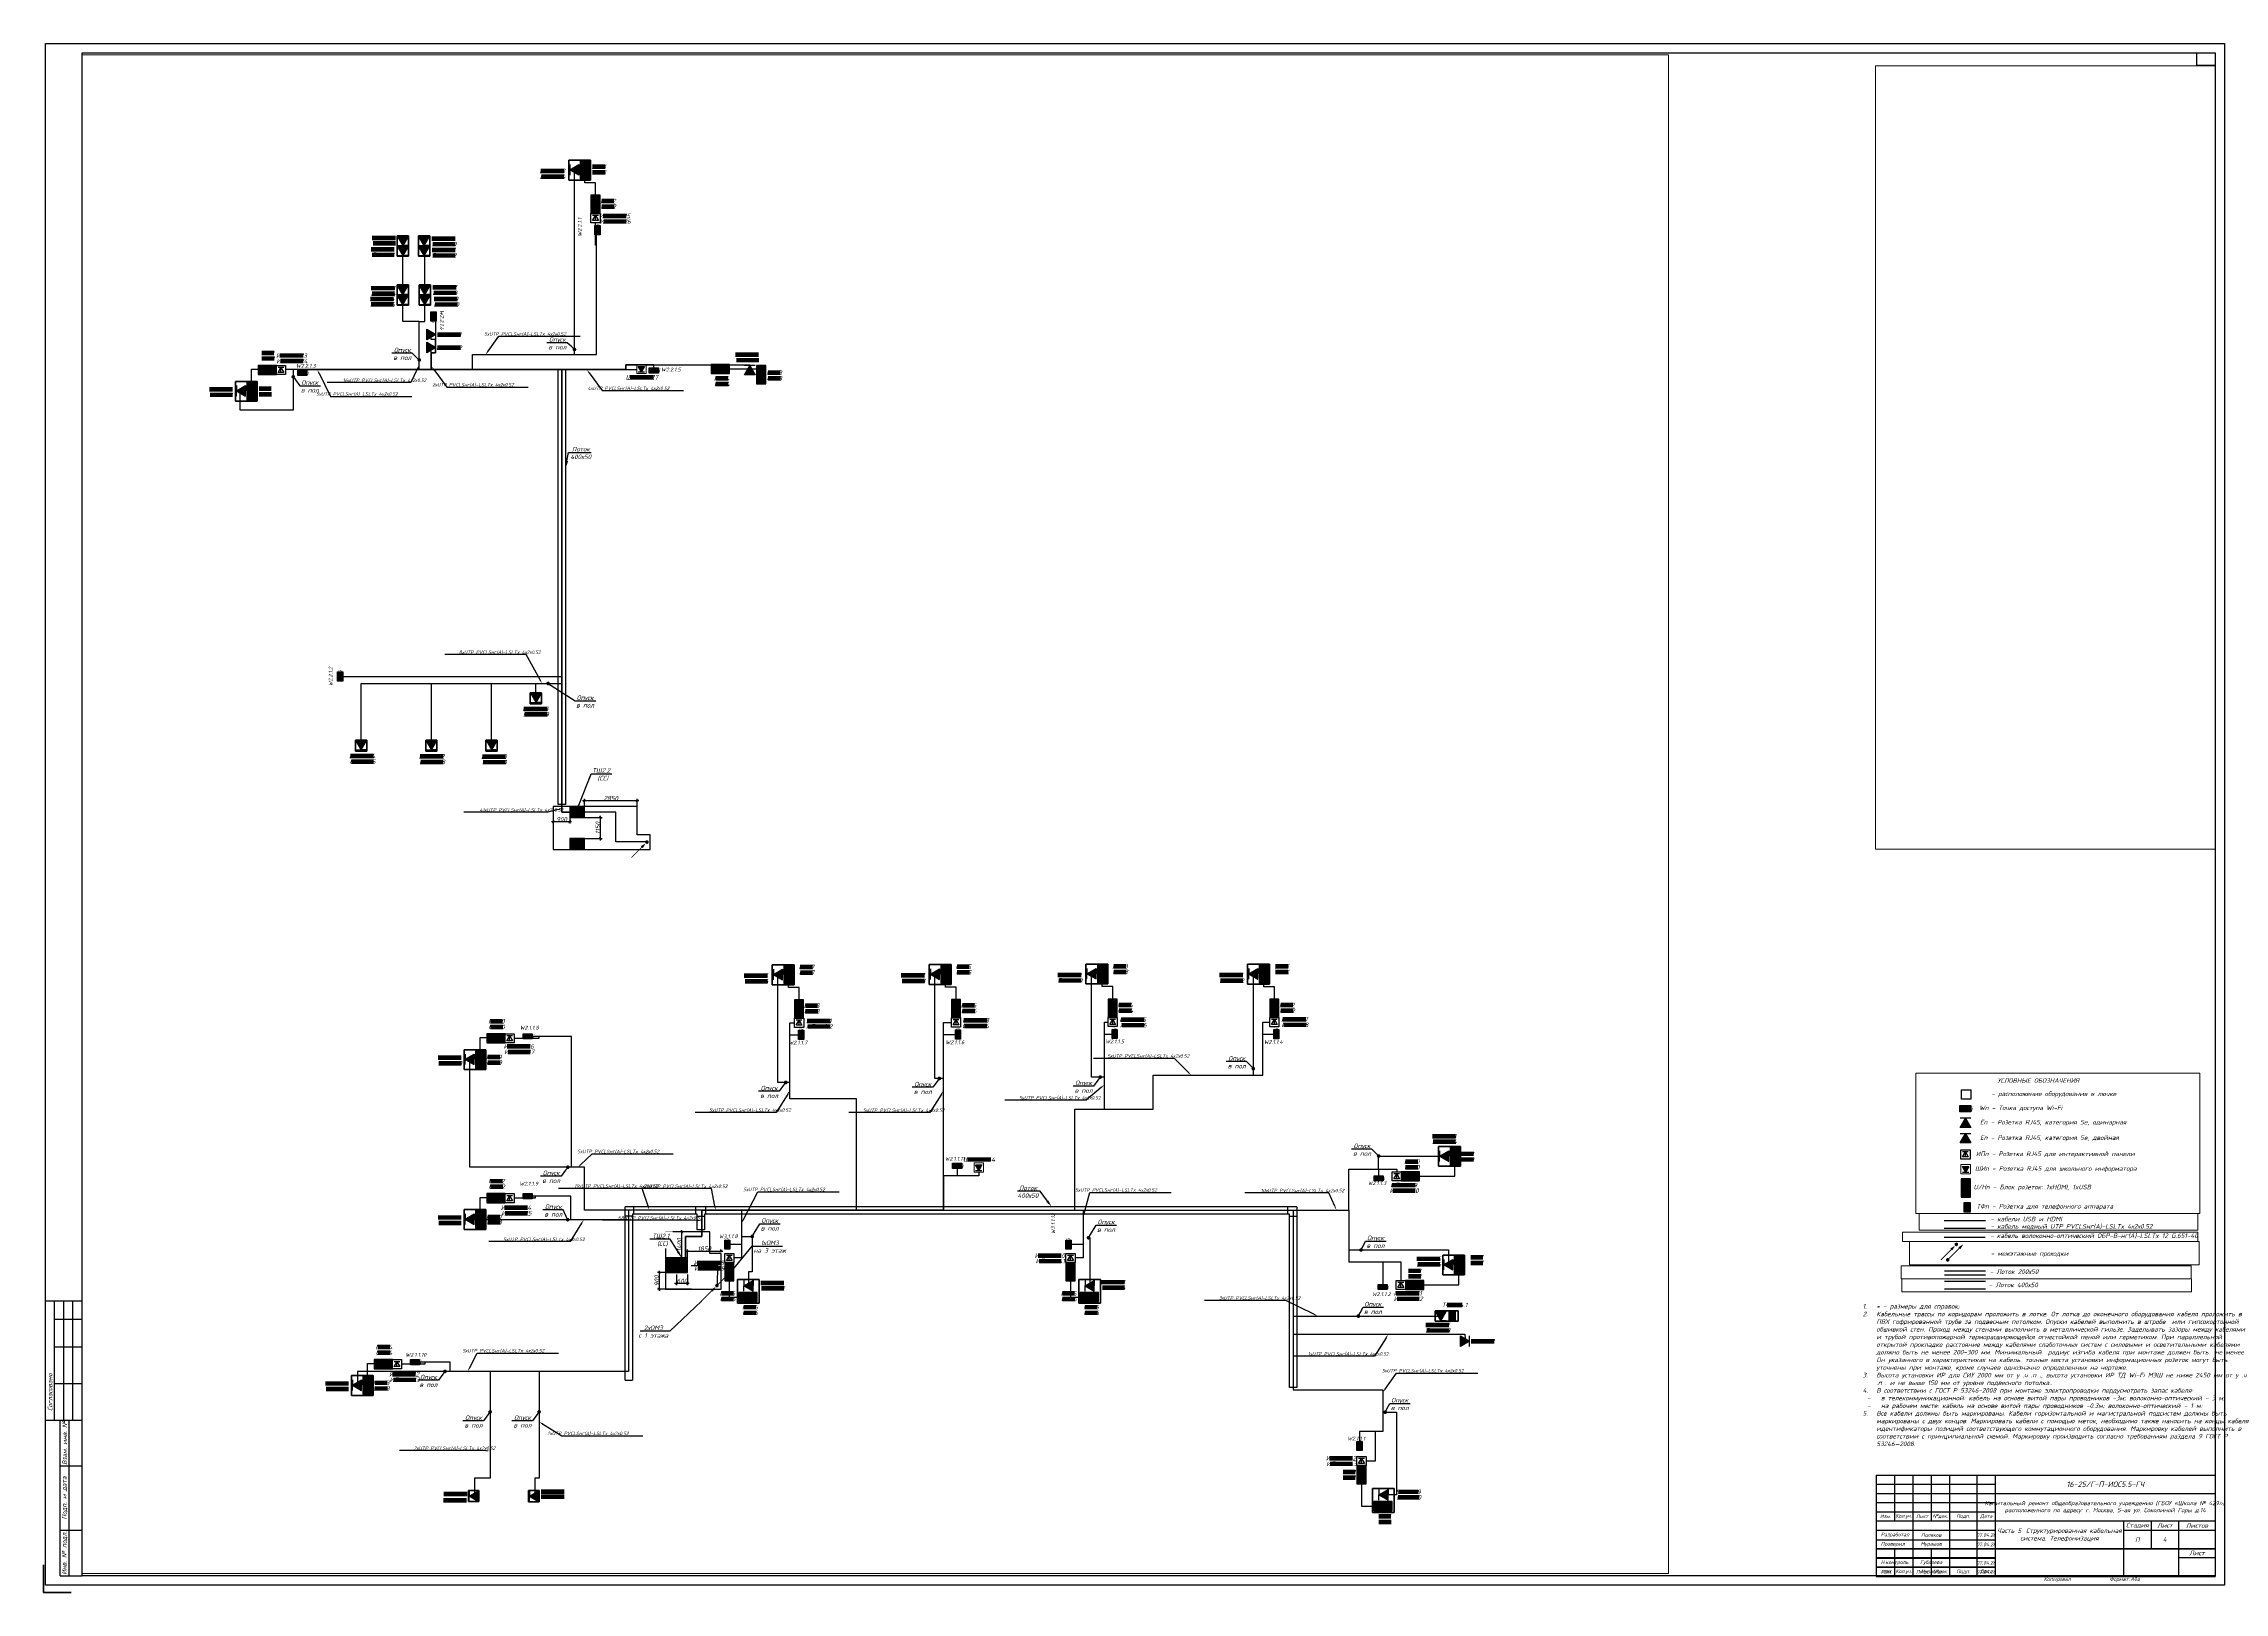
# Paper-space layout '2 этаж. План расположения оборудования' of a CAD drawing. Header units: millimetres. Extents: x -1 to 1189, y -4 to 841.
# The model-space entities are those that its viewports show. They can reach past a viewport. Long polylines and large blocks are cut down to what shows.
import ezdxf
from ezdxf import colors
from ezdxf.entities.mleader import LeaderData, LeaderLine
from ezdxf.enums import TextEntityAlignment as Align
from ezdxf.math import Vec2, Vec3

# ---------------------------------------------------------------- set-up
doc = ezdxf.new("R2010")
doc.units = ezdxf.units.MM
doc.set_wipeout_variables(frame=1)
doc.linetypes.add('HIDDEN2', pattern=[4.7625, 3.175, -1.5875])
doc.layers.get('Defpoints').update_dxf_attribs({"lineweight": 50, "true_color": 0xbeff1a})
for name, color, linetype, lineweight in [('00-Штамп', 7, 'Continuous', 0), ('001 Форматка', 7, 'Continuous', 5), ('АП_АСУ_ОсновнаяТолстая', 7, 'Continuous', 30), ('АП_АСУ_ОсновнаяТонкая', 7, 'Continuous', 25), ('ОС', 5, 'Continuous', 30), ('СКС-РОЗЕТКИ', 7, 'Continuous', 50), ('СС_Выноски', 7, 'Continuous', 15), ('СС_СКК_Лоток', 170, 'Continuous', 30), ('СС_СКС_Кабель', 6, 'Continuous', 30), ('СС_СКС_Оборудование', 6, 'Continuous', 30), ('СС_Схема', 7, 'Continuous', 30)]:
    doc.layers.add(name, color=color, linetype=linetype, lineweight=lineweight)
doc.styles.add('BRAZEN-txt', font='isocpeui.ttf')
doc.styles.add('ISOCPEUR', font='isocpeui.ttf', dxfattribs={"height": 2.5})
doc.styles.get("Standard").update_dxf_attribs({"font": 'arial.ttf'})
doc.linetypes.add('Рабочее в трубе  _о_о_', pattern='A,5,2,[133,ltypeshp.shx,S=0.4,R=0,X=0,Y=0.75],3', length=10)
doc.dimstyles.new('BRAZEN-Размеры_осевые', dxfattribs={"dimscale": 0, "dimtxt": 350, "dimasz": 150, "dimexe": 100, "dimexo": 100, "dimgap": 70, "dimtad": 1, "dimdec": 0, "dimzin": 0, "dimdsep": 46, "dimtxsty": 'BRAZEN-txt', "dimblk": 'ARCHTICK', "dimcen": 1, "dimdle": 100, "dimadec": 0, "dimazin": 0, "dimtfac": 1, "dimtdec": 0, "dimtofl": 0, "dimtmove": 1, "dimatfit": 3, "dimfxl": 1, "dimtolj": 1, "dimtzin": 0, "dimarcsym": 0})

# ---------------------------------------------------------------- blocks, each defined once
blk = doc.blocks.new('*T189')
at = {"color": 0, "linetype": 'ByBlock', "lineweight": -2, "transparency": 16777216}
for p, q in [((0, 0), (0, 85)), ((5, 0), (5, 85)), ((12, 0), (12, 85))]:
    blk.add_line(p, q, dxfattribs=at)
at = {"color": 0, "linetype": 'ByBlock', "lineweight": 30, "transparency": 16777216}
for p, q in [((0, 85), (12, 85)), ((0, 60), (12, 60)), ((0, 25), (12, 25)), ((0, 0), (12, 0))]:
    blk.add_line(p, q, dxfattribs=at)
at = {"color": 0, "transparency": 16777216, "char_height": 2.5, "attachment_point": 5, "rotation": 90, "style": 'ISOCPEUR'}
for s, insert, width in [('Взам. инв. №', (2.5, 72.5), 25), ('Подп. и дата', (2.5, 42.5), 35), ('Инв. № подл.', (2.5, 12.5), 25)]:
    blk.add_mtext(s, dxfattribs=dict(at, insert=insert, width=width))
blk = doc.blocks.new('*T190')
at = {"color": 0, "linetype": 'ByBlock', "lineweight": -2, "transparency": 16777216}
for p, q in [((0, 0), (0, 65)), ((5, 0), (5, 65)), ((10, 0), (10, 65)), ((15, 0), (15, 65)), ((20, 0), (20, 65))]:
    blk.add_line(p, q, dxfattribs=at)
at = {"color": 0, "linetype": 'ByBlock', "lineweight": 30, "transparency": 16777216}
for p, q in [((0, 65), (20, 65)), ((5, 55), (20, 55)), ((5, 40), (20, 40)), ((5, 20), (20, 20)), ((0, 0), (20, 0))]:
    blk.add_line(p, q, dxfattribs=at)
at = {"color": 0, "transparency": 16777216, "insert": (2.5, 5), "char_height": 2.5, "width": 55, "attachment_point": 4, "rotation": 90, "style": 'ISOCPEUR'}
blk.add_mtext('Согласовано', dxfattribs=at)
blk = doc.blocks.new('*T177')
at = {"layer": '001 Форматка', "color": 0, "lineweight": 30, "ltscale": 100, "transparency": 16777216}
for p, q in [((0, 0), (185, 0)), ((0, 0), (0, -55.3)), ((10, 0), (10, -25)), ((20, 0), (20, -55.3)), ((30, 0), (30, -25)), ((40, 0), (40, -55.3)), ((55, 0), (55, -55.3)), ((65, 0), (65, -55.3)), ((185, 0), (185, -55.3)), ((0, -5), (65, -5)), ((0, -10), (185, -10)), ((0, -15), (65, -15)), ((0, -20), (65, -20)), ((0, -25), (185, -25)), ((0, -30), (65, -30)), ((0, -35.3), (65, -35.3)), ((135, -25), (135, -55.3)), ((135, -30), (185, -30)), ((150, -25), (150, -40.3)), ((165, -25), (165, -40.3)), ((0, -40.3), (185, -40.3)), ((0, -45.3), (65, -45.3)), ((0, -50.3), (65, -50.3)), ((0, -55.3), (185, -55.3))]:
    blk.add_line(p, q, dxfattribs=at)
at = {"layer": '001 Форматка', "color": 0, "ltscale": 100, "transparency": 16777216, "style": 'ISOCPEUR'}
for s, insert, char_height, width, attachment_point in [('16-25/Г-П-ИОС5.5-ГЧ', (125, -5), 3, 116, 5), ('Изм.', (5, -22.5), 2, 10, 5), ('Кол.уч.', (15, -22.5), 2, 10, 5), ('Лист', (25, -22.5), 2, 10, 5), ('№док.', (35, -22.5), 2, 10, 5), ('Подп.', (47.5, -22.5), 2, 15, 5), ('Дата', (60, -22.5), 2, 10, 5), ('Капитальный ремонт общеобразовательного учреждения (ГБОУ «Школа № 429»), расположенного по адресу: г. Москва, 5-ая ул. Соколиной Горы д.14', (125, -17.5), 2.3, 120, 5), ('Разработал', (2.5, -32.7), 2, 15, 4), ('Поляков', (30, -32.7), 2, 20, 5), ('07.04.26', (60, -32.7), 2, 10, 5), ('Часть 5. Структурированная кабельная система. Телефонизация', (100, -32.7), 2.5, 70, 5), ('Стадия', (142.5, -27.5), 2.5, 15, 5), ('П', (142.5, -35.2), 2.5, 15, 5), ('Лист', (157.5, -27.5), 2.5, 15, 5), ('Листов', (175, -27.5), 2.5, 20, 5), ('Проверил', (2.5, -37.8), 2, 15, 4), ('Н.контроль', (2.5, -47.8), 2, 15, 4), ('Губарева', (30, -47.8), 2, 20, 5), ('Мурашов', (30, -37.8), 2, 20, 5), ('07.04.26', (60, -37.8), 2, 10, 5), ('07.04.26', (60, -47.8), 2, 10, 5), ('ГИП', (2.5, -52.8), 2, 15, 4), ('Мурашов', (30, -52.8), 2, 20, 5), ('07.04.26', (60, -52.8), 2, 10, 5)]:
    blk.add_mtext(s, dxfattribs=dict(at, insert=insert, char_height=char_height, width=width, attachment_point=attachment_point))
blk = doc.blocks.new('*T191')
at = {"layer": '00-Штамп', "color": 0, "linetype": 'ByBlock', "lineweight": -2, "transparency": 16777216}
for p, q in [((0, 0), (185, 0)), ((0, -5), (65, -5)), ((0, -10), (65, -10)), ((165, -5), (185, -5)), ((0, -15.3), (185, -15.3))]:
    blk.add_line(p, q, dxfattribs=at)
at = {"layer": '00-Штамп', "color": 0, "linetype": 'ByBlock', "lineweight": 30, "transparency": 16777216}
for p, q in [((0, 0), (0, -15.3)), ((10, 0), (10, -15.3)), ((20, 0), (20, -15.3)), ((30, 0), (30, -15.3)), ((40, 0), (40, -15.3)), ((55, 0), (55, -15.3)), ((65, 0), (65, -15.3)), ((165, 0), (165, -15.3)), ((185, 0), (185, -15.3))]:
    blk.add_line(p, q, dxfattribs=at)
at = {"layer": '00-Штамп', "color": 0, "transparency": 16777216, "style": 'ISOCPEUR'}
for s, insert, char_height, width, attachment_point in [('Изм.', (2.5, -12.7), 2, 5, 4), ('Кол.уч.', (15, -12.7), 2, 10, 5), ('Лист', (25, -12.7), 2, 10, 5), ('№док.', (35, -12.7), 2, 10, 5), ('Подп.', (47.5, -12.7), 2, 15, 5), ('Дата', (60, -12.7), 2, 10, 5), ('Лист', (175, -2.5), 2.5, 20, 5)]:
    blk.add_mtext(s, dxfattribs=dict(at, insert=insert, char_height=char_height, width=width, attachment_point=attachment_point))
blk = doc.blocks.new('*U173')
at = {"lineweight": 30, "transparency": 33554687}
for points in [[(1, 844.9), (1189.9, 844.9), (1189.9, 4), (1, 4)], [(21, 839.9), (1184.9, 839.9), (1184.9, 9), (21, 9)], [(1174.9, 839.9), (1184.9, 839.9), (1184.9, 832.9), (1174.9, 832.9)]]:
    blk.add_lwpolyline(points, close=True, dxfattribs=at)
at = {"layer": 'Defpoints', "transparency": 33554687}
for points in [[(0, 0), (0, 15)], [(0, 0), (15, 0)]]:
    blk.add_lwpolyline(points, dxfattribs=at)
for name, p in [('*T190', (1, 94)), ('*T189', (9, 9)), ('*T177', (999.9, 64)), ('*T191', (999.9, 24))]:
    blk.add_blockref(name, p)
at = {"transparency": 33554687, "insert": (1138.2, 5.7), "char_height": 2, "attachment_point": 9, "style": 'ISOCPEUR'}
blk.add_mtext_dynamic_manual_height_columns('Копировал               Формат:  ', width=45.002, gutter_width=12.5, heights=[3.3], dxfattribs=at)
at = {"transparency": 33554687, "style": 'ISOCPEUR'}
blk.add_attdef('NПОДРАЗДЕЛ', text='', height=2.5, dxfattribs=at).set_placement((1205.9, 60.4), align=Align.TOP_LEFT)
blk.add_attdef('NЛИСТА', text='', height=2.5, dxfattribs=at).set_placement((1157.4, 29), align=Align.MIDDLE)
blk.add_attdef('ФОРМАТ', text='', height=2, dxfattribs=at).set_placement((1138.6, 7.3), align=Align.MIDDLE_LEFT)
blk = doc.blocks.new('*U20')
at = {"color": 3, "lineweight": 30}
blk.add_lwpolyline([(138, -539), (-277, 62), (174, 375), (590, -226)], close=True, dxfattribs=at)
at = {"color": 0, "lineweight": 0}
blk.add_wipeout([(-277, 62), (174, 375), (590, -226), (138, -539)], dxfattribs=at)
blk.add_hatch(color=3).paths.add_polyline_path([(-391, 226), (-51, 218), (61, 539)])
at = {"lineweight": 30}
h = blk.add_hatch(color=3, dxfattribs=at)
h.dxf.hatch_style = 1
h.paths.add_polyline_path([(590, -226), (174, 375), (-277, 62), (138, -539)])
at = {"color": 3, "lineweight": 30}
for points in [[(-391, 226), (61, 539)], [(-391, 226), (-51, 218), (61, 539)]]:
    blk.add_lwpolyline(points, dxfattribs=at)
at = {"color": 3, "lineweight": 0}
blk.add_circle((100, 0), 540, dxfattribs=at)
blk = doc.blocks.new('панель приема видеодомофона')
blk.add_wipeout([(0, 10), (7, 10), (7, 0), (0, 0)])
at = {"true_color": 0xffffff, "transparency": 33554687}
h = blk.add_hatch(color=7, dxfattribs=at)
h.dxf.hatch_style = 1
h.paths.add_polyline_path([(7, 10), (3.5, 10), (0, 10), (0, 5), (0, 0), (3.5, 0), (7, 0), (7, 5)])
h.paths.add_polyline_path([(3.1, 8.8), (3.1, 1.7), (0.8, 1.7), (0.8, 8.8)], flags=16)
h.paths.add_polyline_path([(3.6, 8.8), (6.6, 8.8), (6.6, 5.6), (3.6, 5.6)], flags=16)
h.paths.add_polyline_path([(4.5, 4.2, -1), (4, 4.2, -1)], flags=16)
h.paths.add_polyline_path([(5.4, 4.2, -1), (4.9, 4.2, -1)], flags=16)
h.paths.add_polyline_path([(6.4, 4.2, -1), (5.8, 4.2, -1)], flags=16)
h.paths.add_polyline_path([(4.5, 3.2, -1), (4, 3.2, -1)], flags=16)
h.paths.add_polyline_path([(5.4, 3.2, -1), (4.9, 3.2, -1)], flags=16)
h.paths.add_polyline_path([(6.4, 3.2, -1), (5.8, 3.2, -1)], flags=16)
h.paths.add_polyline_path([(4.5, 2.2, -1), (4, 2.2, -1)], flags=16)
h.paths.add_polyline_path([(5.4, 2.2, -1), (4.9, 2.2, -1)], flags=16)
h.paths.add_polyline_path([(6.4, 2.2, -1), (5.8, 2.2, -1)], flags=16)
h = blk.add_hatch(color=7, dxfattribs=at)
h.dxf.hatch_style = 1
h.paths.add_polyline_path([(3.1, 8.8), (0.8, 8.8), (0.8, 1.7), (3.1, 1.7)])
h.paths.add_polyline_path([(6.6, 8.8), (3.6, 8.8), (3.6, 5.6), (6.6, 5.6)])
h = blk.add_hatch(color=0)
h.dxf.hatch_style = 1
h.paths.add_polyline_path([(4, 4.2, 1), (4.5, 4.2, 1)])
h = blk.add_hatch(color=0)
h.dxf.hatch_style = 1
h.paths.add_polyline_path([(4, 3.2, 1), (4.5, 3.2, 1)])
h = blk.add_hatch(color=0)
h.dxf.hatch_style = 1
h.paths.add_polyline_path([(4, 2.2, 1), (4.5, 2.2, 1)])
h = blk.add_hatch(color=0)
h.dxf.hatch_style = 1
h.paths.add_polyline_path([(4.9, 4.2, 1), (5.4, 4.2, 1)])
h = blk.add_hatch(color=0)
h.dxf.hatch_style = 1
h.paths.add_polyline_path([(4.9, 3.2, 1), (5.4, 3.2, 1)])
h = blk.add_hatch(color=0)
h.dxf.hatch_style = 1
h.paths.add_polyline_path([(4.9, 2.2, 1), (5.4, 2.2, 1)])
h = blk.add_hatch(color=0)
h.dxf.hatch_style = 1
h.paths.add_polyline_path([(5.8, 4.2, 1), (6.4, 4.2, 1)])
h = blk.add_hatch(color=0)
h.dxf.hatch_style = 1
h.paths.add_polyline_path([(5.8, 3.2, 1), (6.4, 3.2, 1)])
h = blk.add_hatch(color=0)
h.dxf.hatch_style = 1
h.paths.add_polyline_path([(5.8, 2.2, 1), (6.4, 2.2, 1)])
at = {"color": 0, "lineweight": 30}
blk.add_lwpolyline([(0, 0), (3.5, 0), (7, 0), (7, 5), (7, 10), (3.5, 10), (0, 10), (0, 5)], close=True, dxfattribs=at)
at = {"color": 0}
for points in [[(0.8, 1.7), (3.1, 1.7), (3.1, 8.8), (0.8, 8.8)], [(3.6, 8.8), (6.6, 8.8), (6.6, 5.6), (3.6, 5.6)]]:
    blk.add_lwpolyline(points, close=True, dxfattribs=at)
for centre in [(4.3, 4.2), (4.3, 3.2), (4.3, 2.2), (5.2, 4.2), (5.2, 3.2), (5.2, 2.2), (6.1, 4.2), (6.1, 3.2), (6.1, 2.2)]:
    blk.add_circle(centre, 0.266, dxfattribs=at)
blk = doc.blocks.new('Розетки HDMI и USB')
at = {"true_color": 0xffffff, "transparency": 33554687}
h = blk.add_hatch(color=7, dxfattribs=at)
h.dxf.hatch_style = 1
h.paths.add_polyline_path([(237, 475), (0, 475), (0, 237), (237, 237)])
h.paths.add_polyline_path([(211, 388), (211, 348), (205, 348), (190, 331), (123, 331), (56, 331), (41, 348), (35, 348), (35, 388)], flags=16)
h = blk.add_hatch(color=7, dxfattribs=at)
h.dxf.hatch_style = 1
h.paths.add_polyline_path([(237, 237), (0, 237), (0, 0), (237, 0)])
h.paths.add_polyline_path([(197, 140), (197, 97), (41, 97), (41, 140)], flags=16)
h.paths.add_polyline_path([(197, 140), (41, 140), (41, 117), (197, 117)], flags=0)
h = blk.add_hatch(color=7, dxfattribs=at)
h.dxf.hatch_style = 1
h.paths.add_polyline_path([(211, 388), (35, 388), (35, 348), (41, 348), (56, 331), (123, 331), (190, 331), (205, 348), (211, 348)])
h = blk.add_hatch(color=7, dxfattribs=at)
h.dxf.hatch_style = 1
h.paths.add_polyline_path([(197, 140), (41, 140), (41, 117), (197, 117)])
at = {"true_color": 0x000000, "transparency": 33554687}
h = blk.add_hatch(color=18, dxfattribs=at)
h.dxf.hatch_style = 1
h.paths.add_polyline_path([(197, 117), (41, 117), (41, 97), (197, 97)])
at = {"layer": 'СС_СКС_Кабель', "color": 0}
for p, q in [((0, 475), (0, 0)), ((237, 475), (0, 475)), ((0, 237), (237, 237)), ((0, 0), (237, 0)), ((35, 388), (211, 388)), ((35, 388), (35, 348)), ((35, 348), (41, 348)), ((41, 348), (56, 331)), ((41, 140), (197, 140)), ((41, 97), (41, 140)), ((41, 117), (197, 117)), ((197, 97), (41, 97)), ((56, 331), (123, 331)), ((190, 331), (123, 331)), ((205, 348), (190, 331)), ((197, 140), (197, 97)), ((211, 348), (205, 348)), ((211, 388), (211, 348)), ((237, 0), (237, 475))]:
    blk.add_line(p, q, dxfattribs=at)
blk = doc.blocks.new('Розетка 1хRJ45')
at = {"true_color": 0xffffff, "transparency": 33554687}
h = blk.add_hatch(color=7, dxfattribs=at)
h.dxf.hatch_style = 1
h.paths.add_polyline_path([(273, 158), (0, 0), (273, -158)])
at = {"color": 0, "lineweight": 30}
for p, q in [((0, 0), (273, 158)), ((0, 158), (0, -158)), ((273, -158), (0, 0)), ((273, 158), (273, -158))]:
    blk.add_line(p, q, dxfattribs=at)
at = {"style": 'ISOCPEUR', "oblique": 15, "width": 0.8, "flags": 8}
blk.add_attdef('ПОЗ.', (311, -106), '', height=250, dxfattribs=at)
blk = doc.blocks.new('порт ШИ')
at = {"layer": 'АП_АСУ_ОсновнаяТонкая', "color": 3, "lineweight": 0, "ltscale": 50}
blk.add_lwpolyline([(-240, 462), (240, 462), (240, 0), (-240, 0)], close=True, dxfattribs=at)
at = {"layer": 'АП_АСУ_ОсновнаяТонкая', "color": 3, "lineweight": 0, "ltscale": 50, "rotation": 90}
blk.add_blockref('Розетка 1хRJ45', (0, 87), dxfattribs=at)
blk = doc.blocks.new('*U24')
at = {"color": 0}
for p, q in [((0, -38), (0, 462)), ((0, 462), (500, 462)), ((92, 76), (250, 348)), ((407, 348), (92, 348)), ((407, 76), (92, 76)), ((250, 348), (407, 76)), ((250, 76), (250, 348)), ((500, 462), (500, -38)), ((500, -38), (0, -38))]:
    blk.add_line(p, q, dxfattribs=at)
blk = doc.blocks.new('*U23')
at = {"true_color": 0xffffff, "transparency": 33554687}
h = blk.add_hatch(color=7, dxfattribs=at)
h.dxf.hatch_style = 1
h.paths.add_polyline_path([(157, 273), (0, 273), (157, 0)])
h.paths.add_polyline_path([(315, 273), (157, 273), (157, 0)])
at = {"color": 0}
for p, q in [((0, 273), (315, 273)), ((157, 0), (0, 273)), ((0, 0), (315, 0)), ((315, 273), (157, 0)), ((157, 273), (157, 0))]:
    blk.add_line(p, q, dxfattribs=at)
blk = doc.blocks.new('*U250')
at = {"true_color": 0xffffff, "transparency": 33554687}
h = blk.add_hatch(color=7, dxfattribs=at)
h.dxf.hatch_style = 1
h.paths.add_polyline_path([(0, 338), (0, 0), (599, 0), (599, 338)])
at = {"color": 0}
blk.add_lwpolyline([(0, 338), (599, 338), (599, 0), (0, 0)], close=True, dxfattribs=at)
at = {"color": 0, "insert": (13, 300), "char_height": 250, "attachment_point": 1, "style": 'ISOCPEUR'}
blk.add_mtext_dynamic_manual_height_columns('WiFi', width=599, gutter_width=1250, heights=[0], dxfattribs=at)
at = {"color": 18, "true_color": 0x000000, "style": 'ISOCPEUR'}
blk.add_attdef('НАЗВАНИЕ', (-131, 420), '', height=250, dxfattribs=at)
blk = doc.blocks.new('*U16')
blk.add_hatch(color=256).paths.add_polyline_path([(-0.7, -0.7, 1), (0.7, 0.7, 1)])
blk.add_lwpolyline([(-0.7, -0.7, 0, 1.5, 0), (-2.8, -2.8, 2, 2, 0)], format="xyseb")
at = {"const_width": 0.5}
blk.add_lwpolyline([(-8.5, -8.5), (-2.8, -2.8)], dxfattribs=at)
blk = doc.blocks.new('*U14')
blk.add_hatch(color=256).paths.add_polyline_path([(-0.7, -0.7, 1), (0.7, 0.7, 1)])
at = {"const_width": 0.5}
blk.add_lwpolyline([(0.5, 0.5), (6.4, 6.4)], dxfattribs=at)
blk.add_lwpolyline([(8.5, 8.5, 0, 1.5, 0), (6.4, 6.4, 2, 2, 0)], format="xyseb")
blk = doc.blocks.new('2й этаж')
at = {"layer": 'СС_СКК_Лоток'}
for p, q in [((454800, -89345), (454800, -65597)), ((454800, -65597), (455200, -65597)), ((455200, -65597), (455201, -89345)), ((455201, -89345), (454800, -89345)), ((458442, -120752), (458442, -111307)), ((495092, -111307), (458442, -111307)), ((458842, -111802), (458442, -111802)), ((462381, -111707), (458842, -111707)), ((458842, -111707), (458842, -120752)), ((458924, -111707), (458924, -111307)), ((462299, -111707), (462299, -111307)), ((462381, -112550), (462381, -111707)), ((462381, -111817), (462781, -111817)), ((467289, -111707), (462781, -111707)), ((462781, -111707), (462781, -112550)), ((462858, -111707), (462858, -111307)), ((494692, -111707), (467289, -111707)), ((494608, -111707), (494608, -111307)), ((494692, -121156), (494692, -111707)), ((494692, -111802), (495092, -111802)), ((495092, -111307), (495092, -121156)), ((462781, -112550), (462381, -112550)), ((458442, -120752), (458842, -120752)), ((495092, -121156), (494692, -121156))]:
    blk.add_line(p, q, dxfattribs=at)
blk = doc.blocks.new('*U255')
at = {"true_color": 0xffffff, "transparency": 33554687}
h = blk.add_hatch(color=7, dxfattribs=at)
h.dxf.hatch_style = 1
h.paths.add_polyline_path([(0, 338), (0, 0), (599, 0), (599, 338)])
at = {"color": 0}
blk.add_lwpolyline([(0, 338), (599, 338), (599, 0), (0, 0)], close=True, dxfattribs=at)
at = {"color": 0, "insert": (13, 300), "char_height": 250, "attachment_point": 1, "style": 'ISOCPEUR'}
blk.add_mtext_dynamic_manual_height_columns('WiFi', width=599, gutter_width=1250, heights=[0], dxfattribs=at)
at = {"color": 18, "true_color": 0x000000, "style": 'ISOCPEUR'}
blk.add_attdef('НАЗВАНИЕ', (-403, -429), '', height=250, dxfattribs=at)
blk = doc.blocks.new('*U256')
at = {"true_color": 0xffffff, "transparency": 33554687}
h = blk.add_hatch(color=7, dxfattribs=at)
h.dxf.hatch_style = 1
h.paths.add_polyline_path([(0, 338), (0, 0), (599, 0), (599, 338)])
at = {"color": 0}
blk.add_lwpolyline([(0, 338), (599, 338), (599, 0), (0, 0)], close=True, dxfattribs=at)
at = {"color": 0, "insert": (13, 300), "char_height": 250, "attachment_point": 1, "style": 'ISOCPEUR'}
blk.add_mtext_dynamic_manual_height_columns('WiFi', width=599, gutter_width=1250, heights=[0], dxfattribs=at)
at = {"color": 18, "true_color": 0x000000, "style": 'ISOCPEUR'}
blk.add_attdef('НАЗВАНИЕ', (-422, -271), '', height=250, dxfattribs=at)
blk = doc.blocks.new('*U257')
at = {"true_color": 0xffffff, "transparency": 33554687}
h = blk.add_hatch(color=7, dxfattribs=at)
h.dxf.hatch_style = 1
h.paths.add_polyline_path([(0, 338), (0, 0), (599, 0), (599, 338)])
at = {"color": 0}
blk.add_lwpolyline([(0, 338), (599, 338), (599, 0), (0, 0)], close=True, dxfattribs=at)
at = {"color": 0, "insert": (13, 300), "char_height": 250, "attachment_point": 1, "style": 'ISOCPEUR'}
blk.add_mtext_dynamic_manual_height_columns('WiFi', width=599, gutter_width=1250, heights=[0], dxfattribs=at)
at = {"color": 18, "true_color": 0x000000, "style": 'ISOCPEUR'}
blk.add_attdef('НАЗВАНИЕ', (-337, 991), '', height=250, dxfattribs=at)
blk = doc.blocks.new('*U258')
at = {"true_color": 0xffffff, "transparency": 33554687}
h = blk.add_hatch(color=7, dxfattribs=at)
h.dxf.hatch_style = 1
h.paths.add_polyline_path([(0, 338), (0, 0), (599, 0), (599, 338)])
at = {"color": 0}
blk.add_lwpolyline([(0, 338), (599, 338), (599, 0), (0, 0)], close=True, dxfattribs=at)
at = {"color": 0, "insert": (13, 300), "char_height": 250, "attachment_point": 1, "style": 'ISOCPEUR'}
blk.add_mtext_dynamic_manual_height_columns('WiFi', width=599, gutter_width=1250, heights=[0], dxfattribs=at)
at = {"color": 18, "true_color": 0x000000, "style": 'ISOCPEUR'}
blk.add_attdef('НАЗВАНИЕ', (-337, 991), '', height=250, dxfattribs=at)
blk = doc.blocks.new('*U259')
at = {"true_color": 0xffffff, "transparency": 33554687}
h = blk.add_hatch(color=7, dxfattribs=at)
h.dxf.hatch_style = 1
h.paths.add_polyline_path([(0, 338), (0, 0), (599, 0), (599, 338)])
at = {"color": 0}
blk.add_lwpolyline([(0, 338), (599, 338), (599, 0), (0, 0)], close=True, dxfattribs=at)
at = {"color": 0, "insert": (13, 300), "char_height": 250, "attachment_point": 1, "style": 'ISOCPEUR'}
blk.add_mtext_dynamic_manual_height_columns('WiFi', width=599, gutter_width=1250, heights=[0], dxfattribs=at)
at = {"color": 18, "true_color": 0x000000, "style": 'ISOCPEUR'}
blk.add_attdef('НАЗВАНИЕ', (-337, 991), '', height=250, dxfattribs=at)
blk = doc.blocks.new('*U281')
at = {"true_color": 0xffffff, "transparency": 33554687}
h = blk.add_hatch(color=7, dxfattribs=at)
h.dxf.hatch_style = 1
h.paths.add_polyline_path([(0, 338), (0, 0), (599, 0), (599, 338)])
at = {"color": 0}
blk.add_lwpolyline([(0, 338), (599, 338), (599, 0), (0, 0)], close=True, dxfattribs=at)
at = {"color": 0, "insert": (13, 300), "char_height": 250, "attachment_point": 1, "style": 'ISOCPEUR'}
blk.add_mtext_dynamic_manual_height_columns('WiFi', width=599, gutter_width=1250, heights=[0], dxfattribs=at)
at = {"color": 18, "true_color": 0x000000, "style": 'ISOCPEUR'}
blk.add_attdef('НАЗВАНИЕ', (-253, 862), '', height=250, dxfattribs=at)
blk = doc.blocks.new('*U282')
at = {"true_color": 0xffffff, "transparency": 33554687}
h = blk.add_hatch(color=7, dxfattribs=at)
h.dxf.hatch_style = 1
h.paths.add_polyline_path([(0, 338), (0, 0), (599, 0), (599, 338)])
at = {"color": 0}
blk.add_lwpolyline([(0, 338), (599, 338), (599, 0), (0, 0)], close=True, dxfattribs=at)
at = {"color": 0, "insert": (13, 300), "char_height": 250, "attachment_point": 1, "style": 'ISOCPEUR'}
blk.add_mtext_dynamic_manual_height_columns('WiFi', width=599, gutter_width=1250, heights=[0], dxfattribs=at)
at = {"color": 18, "true_color": 0x000000, "style": 'ISOCPEUR'}
blk.add_attdef('НАЗВАНИЕ', (-322, 524), '', height=250, dxfattribs=at)
blk = doc.blocks.new('*U283')
at = {"true_color": 0xffffff, "transparency": 33554687}
h = blk.add_hatch(color=7, dxfattribs=at)
h.dxf.hatch_style = 1
h.paths.add_polyline_path([(0, 338), (0, 0), (599, 0), (599, 338)])
at = {"color": 0}
blk.add_lwpolyline([(0, 338), (599, 338), (599, 0), (0, 0)], close=True, dxfattribs=at)
at = {"color": 0, "insert": (13, 300), "char_height": 250, "attachment_point": 1, "style": 'ISOCPEUR'}
blk.add_mtext_dynamic_manual_height_columns('WiFi', width=599, gutter_width=1250, heights=[0], dxfattribs=at)
at = {"color": 18, "true_color": 0x000000, "style": 'ISOCPEUR'}
blk.add_attdef('НАЗВАНИЕ', (-218, 613), '', height=250, dxfattribs=at)
blk = doc.blocks.new('*U284')
at = {"true_color": 0xffffff, "transparency": 33554687}
h = blk.add_hatch(color=7, dxfattribs=at)
h.dxf.hatch_style = 1
h.paths.add_polyline_path([(0, 338), (0, 0), (599, 0), (599, 338)])
at = {"color": 0}
blk.add_lwpolyline([(0, 338), (599, 338), (599, 0), (0, 0)], close=True, dxfattribs=at)
at = {"color": 0, "insert": (13, 300), "char_height": 250, "attachment_point": 1, "style": 'ISOCPEUR'}
blk.add_mtext_dynamic_manual_height_columns('WiFi', width=599, gutter_width=1250, heights=[0], dxfattribs=at)
at = {"color": 18, "true_color": 0x000000, "style": 'ISOCPEUR'}
blk.add_attdef('НАЗВАНИЕ', (-305, 780), '', height=250, dxfattribs=at)
blk = doc.blocks.new('*U285')
at = {"true_color": 0xffffff, "transparency": 33554687}
h = blk.add_hatch(color=7, dxfattribs=at)
h.dxf.hatch_style = 1
h.paths.add_polyline_path([(0, 338), (0, 0), (599, 0), (599, 338)])
at = {"color": 0}
blk.add_lwpolyline([(0, 338), (599, 338), (599, 0), (0, 0)], close=True, dxfattribs=at)
at = {"color": 0, "insert": (13, 300), "char_height": 250, "attachment_point": 1, "style": 'ISOCPEUR'}
blk.add_mtext_dynamic_manual_height_columns('WiFi', width=599, gutter_width=1250, heights=[0], dxfattribs=at)
at = {"color": 18, "true_color": 0x000000, "style": 'ISOCPEUR'}
blk.add_attdef('НАЗВАНИЕ', (663, 963), '', height=250, dxfattribs=at)
blk = doc.blocks.new('*U270')
at = {"true_color": 0xffffff, "transparency": 33554687}
h = blk.add_hatch(color=7, dxfattribs=at)
h.dxf.hatch_style = 1
h.paths.add_polyline_path([(0, 338), (0, 0), (599, 0), (599, 338)])
at = {"color": 0}
blk.add_lwpolyline([(0, 338), (599, 338), (599, 0), (0, 0)], close=True, dxfattribs=at)
at = {"color": 0, "insert": (13, 300), "char_height": 250, "attachment_point": 1, "style": 'ISOCPEUR'}
blk.add_mtext_dynamic_manual_height_columns('WiFi', width=599, gutter_width=1250, heights=[0], dxfattribs=at)
at = {"color": 18, "true_color": 0x000000, "style": 'ISOCPEUR'}
blk.add_attdef('НАЗВАНИЕ', (-112, 1194), '', height=250, dxfattribs=at)
blk = doc.blocks.new('*U203')
at = {"true_color": 0xffffff, "transparency": 33554687}
h = blk.add_hatch(color=7, dxfattribs=at)
h.dxf.hatch_style = 1
h.paths.add_polyline_path([(294, 294), (21, 136), (294, 136)])
h.paths.add_polyline_path([(294, 136), (21, 136), (294, -21)])
at = {"color": 0}
for p, q in [((21, 136), (294, 294)), ((21, 294), (21, -21)), ((294, -21), (21, 136)), ((294, 136), (21, 136)), ((294, 294), (294, -21))]:
    blk.add_line(p, q, dxfattribs=at)
blk = doc.blocks.new('_None')
blk = doc.blocks.new('_Dot')
at = {"color": 0, "linetype": 'ByBlock', "lineweight": -2}
blk.add_line((-0.5, 0), (-1, 0), dxfattribs=at)
at = {"color": 0, "linetype": 'ByBlock', "const_width": 0.5}
blk.add_lwpolyline([(-0.25, 0, 1), (0.25, 0, 1)], format="xyb", close=True, dxfattribs=at)
blk = doc.blocks.new('*U252')
at = {"true_color": 0xffffff, "transparency": 33554687}
h = blk.add_hatch(color=7, dxfattribs=at)
h.dxf.hatch_style = 1
h.paths.add_polyline_path([(0, 338), (0, 0), (599, 0), (599, 338)])
at = {"color": 0}
blk.add_lwpolyline([(0, 338), (599, 338), (599, 0), (0, 0)], close=True, dxfattribs=at)
at = {"color": 0, "insert": (13, 300), "char_height": 250, "attachment_point": 1, "style": 'ISOCPEUR'}
blk.add_mtext_dynamic_manual_height_columns('WiFi', width=599, gutter_width=1250, heights=[0], dxfattribs=at)
at = {"color": 18, "true_color": 0x000000, "style": 'ISOCPEUR'}
blk.add_attdef('НАЗВАНИЕ', (977, 1045), '', height=250, dxfattribs=at)
blk = doc.blocks.new('*U253')
at = {"true_color": 0xffffff, "transparency": 33554687}
h = blk.add_hatch(color=7, dxfattribs=at)
h.dxf.hatch_style = 1
h.paths.add_polyline_path([(0, 338), (0, 0), (599, 0), (599, 338)])
at = {"color": 0}
blk.add_lwpolyline([(0, 338), (599, 338), (599, 0), (0, 0)], close=True, dxfattribs=at)
at = {"color": 0, "insert": (13, 300), "char_height": 250, "attachment_point": 1, "style": 'ISOCPEUR'}
blk.add_mtext_dynamic_manual_height_columns('WiFi', width=599, gutter_width=1250, heights=[0], dxfattribs=at)
at = {"color": 18, "true_color": 0x000000, "style": 'ISOCPEUR'}
blk.add_attdef('НАЗВАНИЕ', (719, 728), '', height=250, dxfattribs=at)
blk = doc.blocks.new('Модуль на 1 RJ')
at = {"true_color": 0xffffff}
h = blk.add_hatch(color=7, dxfattribs=at)
h.dxf.hatch_style = 1
h.paths.add_polyline_path([(0, 250), (-289, 250), (0, -250)])
at = {"color": 0, "lineweight": 30}
for p, q in [((-289, 250), (0, 250)), ((0, -250), (-289, 250)), ((0, 250), (0, -250)), ((-289, -250), (0, -250))]:
    blk.add_line(p, q, dxfattribs=at)
blk = doc.blocks.new('соед. коробка')
at = {"layer": 'ОС'}
h = blk.add_hatch(color=0, dxfattribs=at)
h.dxf.hatch_style = 1
h.paths.add_polyline_path([(93.75, 0, 1), (-93.75, 0, 1)])
at = {"layer": 'ОС', "color": 0}
blk.add_circle((0, 0), 93.75, dxfattribs=at)
at = {"layer": 'ОС', "color": 0, "style": 'ISOCPEUR'}
blk.add_attdef('ПАРАМЕТР', (-187.5, 150), '', height=112.5, dxfattribs=at)
blk = doc.blocks.new('шкаф ТШ 2')
at = {"true_color": 0xffffff, "transparency": 33554684}
h = blk.add_hatch(color=7, dxfattribs=at)
h.dxf.hatch_style = 1
h.paths.add_polyline_path([(341, 300), (-341, 300), (-341, -300), (341, -300)])
h.paths.add_polyline_path([(-341, 300), (-459, 300), (-459, -300), (-341, -300)])
at = {"layer": 'СС_СКС_Оборудование', "color": 180}
blk.add_line((-341, 300), (-341, -300), dxfattribs=at)
blk.add_lwpolyline([(341, 300), (-459, 300), (-459, -300), (341, -300)], close=True, dxfattribs=at)
at = {"layer": 'СС_СКС_Кабель', "rotation": 180}
blk.add_blockref('соед. коробка', (0, 0), dxfattribs=at)
blk = doc.blocks.new('ТШ СБ 2')
at = {"true_color": 0xffffff, "transparency": 33554684}
h = blk.add_hatch(color=7, dxfattribs=at)
h.dxf.hatch_style = 1
h.paths.add_polyline_path([(300, 327), (-300, 327), (-300, -327), (300, -327)])
h.paths.add_polyline_path([(300, 473), (-300, 473), (-300, 327), (300, 327)])
at = {"layer": 'СС_СКС_Оборудование', "color": 7}
blk.add_line((-300, 327), (300, 327), dxfattribs=at)
blk.add_lwpolyline([(-300, 473), (-300, -327), (300, -327), (300, 473)], close=True, dxfattribs=at)
at = {"insert": (0, 0), "char_height": 225, "attachment_point": 5}
blk.add_mtext_dynamic_manual_height_columns('ТШ СБ', width=2.5, gutter_width=12.5, heights=[0], dxfattribs=at)
blk = doc.blocks.new('_ArchTick')
at = {"color": 0, "linetype": 'ByBlock', "const_width": 0.15}
blk.add_lwpolyline([(-0.5, -0.5), (0.5, 0.5)], dxfattribs=at)
blk = doc.blocks.new('*D210')
at = {"layer": 'Defpoints', "color": 0, "transparency": 16777216}
for p in [(461245, -114889), (461845, -114889), (461245, -115481)]:
    blk.add_point(p, dxfattribs=at)
at = {"layer": 'СС_СКК_Лоток', "color": 0, "linetype": 'Continuous', "lineweight": -2, "transparency": 16777216}
for p, q in [((461245, -114989), (461245, -115581)), ((461845, -114989), (461845, -115581)), ((461945, -115481), (461145, -115481))]:
    blk.add_line(p, q, dxfattribs=at)
at = {"layer": 'СС_СКК_Лоток', "color": 0, "lineweight": -2, "transparency": 16777216, "xscale": 150, "yscale": 150, "zscale": 150, "rotation": 180}
blk.add_blockref('_ArchTick', (461245, -115481), dxfattribs=at)
at = {"layer": 'СС_СКК_Лоток', "color": 0, "lineweight": -2, "transparency": 16777216, "xscale": 150, "yscale": 150, "zscale": 150}
blk.add_blockref('_ArchTick', (461845, -115481), dxfattribs=at)
at = {"layer": 'СС_СКК_Лоток', "color": 0, "lineweight": 0, "transparency": 16777216, "insert": (461545, -115346), "char_height": 2.5, "width": 731.08, "attachment_point": 5, "style": 'ISOCPEUR'}
blk.add_mtext('\\A1;{\\H100x;600}', dxfattribs=at)
blk = doc.blocks.new('*D211')
at = {"layer": 'Defpoints', "color": 0, "transparency": 16777216}
for p in [(461545, -114889), (460309, -115789), (462162, -115789)]:
    blk.add_point(p, dxfattribs=at)
at = {"layer": 'СС_СКК_Лоток', "color": 0, "linetype": 'Continuous', "lineweight": -2, "transparency": 16777216}
for p, q in [((461445, -114889), (460209, -114889)), ((460309, -114789), (460309, -115889)), ((462062, -115789), (460209, -115789))]:
    blk.add_line(p, q, dxfattribs=at)
at = {"layer": 'СС_СКК_Лоток', "color": 0, "lineweight": -2, "transparency": 16777216, "xscale": 150, "yscale": 150, "zscale": 150}
for p, rotation in [((460309, -114889), 90), ((460309, -115789), 270)]:
    blk.add_blockref('_ArchTick', p, dxfattribs=dict(at, rotation=rotation))
at = {"layer": 'СС_СКК_Лоток', "color": 0, "lineweight": 0, "transparency": 16777216, "insert": (460174, -115339), "char_height": 2.5, "width": 731.08, "attachment_point": 5, "rotation": 90, "style": 'ISOCPEUR'}
blk.add_mtext('\\A1;{\\H100x;900}', dxfattribs=at)
blk = doc.blocks.new('*D212')
at = {"layer": 'Defpoints', "color": 0, "transparency": 16777216}
for p in [(461545, -112670), (462145, -112670), (461845, -114089)]:
    blk.add_point(p, dxfattribs=at)
at = {"layer": 'СС_СКК_Лоток', "color": 0, "linetype": 'Continuous', "lineweight": -2, "transparency": 16777216}
for p, q in [((462045, -112670), (461445, -112670)), ((461545, -114189), (461545, -112570)), ((461745, -114089), (461445, -114089))]:
    blk.add_line(p, q, dxfattribs=at)
at = {"layer": 'СС_СКК_Лоток', "color": 0, "lineweight": -2, "transparency": 16777216, "xscale": 150, "yscale": 150, "zscale": 150}
for p, rotation in [((461545, -112670), 90), ((461545, -114089), 270)]:
    blk.add_blockref('_ArchTick', p, dxfattribs=dict(at, rotation=rotation))
at = {"layer": 'СС_СКК_Лоток', "color": 0, "lineweight": 0, "transparency": 16777216, "insert": (461410, -113380), "char_height": 2.5, "width": 731.08, "attachment_point": 5, "rotation": 90, "style": 'ISOCPEUR'}
blk.add_mtext('\\A1;{\\H100x;1400}', dxfattribs=at)
blk = doc.blocks.new('*D213')
at = {"layer": 'Defpoints', "color": 0, "transparency": 16777216}
for p in [(454530, -89465), (454530, -90291), (455430, -89465)]:
    blk.add_point(p, dxfattribs=at)
at = {"layer": 'СС_СКК_Лоток', "color": 0, "linetype": 'Continuous', "lineweight": -2, "transparency": 16777216}
for p, q in [((455530, -90291), (454430, -90291)), ((454530, -89565), (454530, -90391)), ((455430, -89565), (455430, -90391))]:
    blk.add_line(p, q, dxfattribs=at)
at = {"layer": 'СС_СКК_Лоток', "color": 0, "lineweight": -2, "transparency": 16777216, "xscale": 150, "yscale": 150, "zscale": 150, "rotation": 180}
blk.add_blockref('_ArchTick', (454530, -90291), dxfattribs=at)
at = {"layer": 'СС_СКК_Лоток', "color": 0, "lineweight": -2, "transparency": 16777216, "xscale": 150, "yscale": 150, "zscale": 150}
blk.add_blockref('_ArchTick', (455430, -90291), dxfattribs=at)
at = {"layer": 'СС_СКК_Лоток', "color": 0, "lineweight": 0, "transparency": 16777216, "insert": (454980, -90156), "char_height": 2.5, "width": 731.08, "attachment_point": 5, "style": 'ISOCPEUR'}
blk.add_mtext('\\A1;{\\H100x;900}', dxfattribs=at)
blk = doc.blocks.new('*D214')
at = {"layer": 'Defpoints', "color": 0, "transparency": 16777216}
for p in [(456130, -90065), (455830, -91210), (457095, -91210)]:
    blk.add_point(p, dxfattribs=at)
at = {"layer": 'СС_СКК_Лоток', "color": 0, "linetype": 'Continuous', "lineweight": -2, "transparency": 16777216}
for p, q in [((456230, -90065), (457195, -90065)), ((457095, -89965), (457095, -91310)), ((455930, -91210), (457195, -91210))]:
    blk.add_line(p, q, dxfattribs=at)
at = {"layer": 'СС_СКК_Лоток', "color": 0, "lineweight": -2, "transparency": 16777216, "xscale": 150, "yscale": 150, "zscale": 150}
for p, rotation in [((457095, -90065), 90), ((457095, -91210), 270)]:
    blk.add_blockref('_ArchTick', p, dxfattribs=dict(at, rotation=rotation))
at = {"layer": 'СС_СКК_Лоток', "color": 0, "lineweight": 0, "transparency": 16777216, "insert": (456960, -90638), "char_height": 2.5, "width": 731.08, "attachment_point": 5, "rotation": 90, "style": 'ISOCPEUR'}
blk.add_mtext('\\A1;{\\H100x;1150}', dxfattribs=at)
blk = doc.blocks.new('*D215')
at = {"layer": 'Defpoints', "color": 0, "transparency": 16777216}
for p in [(456230, -89145), (456230, -89765), (459100, -90238)]:
    blk.add_point(p, dxfattribs=at)
at = {"layer": 'СС_СКК_Лоток', "color": 0, "linetype": 'Continuous', "lineweight": -2, "transparency": 16777216}
for p, q in [((459200, -89145), (456130, -89145)), ((456230, -89665), (456230, -89045)), ((459100, -90138), (459100, -89045))]:
    blk.add_line(p, q, dxfattribs=at)
at = {"layer": 'СС_СКК_Лоток', "color": 0, "lineweight": -2, "transparency": 16777216, "xscale": 150, "yscale": 150, "zscale": 150, "rotation": 180}
blk.add_blockref('_ArchTick', (456230, -89145), dxfattribs=at)
at = {"layer": 'СС_СКК_Лоток', "color": 0, "lineweight": -2, "transparency": 16777216, "xscale": 150, "yscale": 150, "zscale": 150}
blk.add_blockref('_ArchTick', (459100, -89145), dxfattribs=at)
at = {"layer": 'СС_СКК_Лоток', "color": 0, "lineweight": 0, "transparency": 16777216, "insert": (457665, -89010), "char_height": 2.5, "width": 731.08, "attachment_point": 5, "style": 'ISOCPEUR'}
blk.add_mtext('\\A1;{\\H100x;2850}', dxfattribs=at)
blk = doc.blocks.new('*D309')
at = {"layer": 'Defpoints', "color": 0, "transparency": 16777216}
for p in [(463680, -113718), (463680, -113850), (461847, -114311)]:
    blk.add_point(p, dxfattribs=at)
at = {"layer": 'СС_СКК_Лоток', "color": 0, "linetype": 'Continuous', "lineweight": -2, "transparency": 16777216}
for p, q in [((461745, -113723), (463780, -113717)), ((461846, -114211), (461845, -113623)), ((463680, -113750), (463679, -113618))]:
    blk.add_line(p, q, dxfattribs=at)
at = {"layer": 'СС_СКК_Лоток', "color": 0, "lineweight": -2, "transparency": 16777216, "xscale": 150, "yscale": 150, "zscale": 150}
for p, rotation in [((461845, -113723), 180.1693704552218), ((463680, -113718), 0.1693704552217915)]:
    blk.add_blockref('_ArchTick', p, dxfattribs=dict(at, rotation=rotation))
at = {"layer": 'СС_СКК_Лоток', "color": 0, "lineweight": 0, "transparency": 16777216, "insert": (462762, -113585), "char_height": 2.5, "width": 731.08, "attachment_point": 5, "rotation": 0.16937, "style": 'ISOCPEUR'}
blk.add_mtext('\\A1;{\\H100x;1850}', dxfattribs=at)
blk = doc.blocks.new('*U2132')
at = {"true_color": 0xffffff, "transparency": 33554687}
h = blk.add_hatch(color=7, dxfattribs=at)
h.dxf.hatch_style = 1
h.paths.add_polyline_path([(0, 338), (0, 0), (599, 0), (599, 338)])
at = {"color": 0}
blk.add_lwpolyline([(0, 338), (599, 338), (599, 0), (0, 0)], close=True, dxfattribs=at)
at = {"color": 0, "insert": (13, 300), "char_height": 250, "attachment_point": 1, "style": 'ISOCPEUR'}
blk.add_mtext_dynamic_manual_height_columns('WiFi', width=599, gutter_width=1250, heights=[0], dxfattribs=at)
at = {"color": 18, "true_color": 0x000000, "style": 'ISOCPEUR'}
blk.add_attdef('НАЗВАНИЕ', (-343, 663), '', height=250, dxfattribs=at)
blk = doc.blocks.new('*U280')
at = {"true_color": 0xffffff, "transparency": 33554687}
h = blk.add_hatch(color=7, dxfattribs=at)
h.dxf.hatch_style = 1
h.paths.add_polyline_path([(0, 338), (0, 0), (599, 0), (599, 338)])
at = {"color": 0}
blk.add_lwpolyline([(0, 338), (599, 338), (599, 0), (0, 0)], close=True, dxfattribs=at)
at = {"color": 0, "insert": (13, 300), "char_height": 250, "attachment_point": 1, "style": 'ISOCPEUR'}
blk.add_mtext_dynamic_manual_height_columns('WiFi', width=599, gutter_width=1250, heights=[0], dxfattribs=at)
at = {"color": 18, "true_color": 0x000000, "style": 'ISOCPEUR'}
blk.add_attdef('НАЗВАНИЕ', (-525, 502), '', height=250, dxfattribs=at)
blk = doc.blocks.new('*U2145')
at = {"true_color": 0xffffff, "transparency": 33554687}
h = blk.add_hatch(color=7, dxfattribs=at)
h.dxf.hatch_style = 1
h.paths.add_polyline_path([(0, 338), (0, 0), (599, 0), (599, 338)])
at = {"color": 0}
blk.add_lwpolyline([(0, 338), (599, 338), (599, 0), (0, 0)], close=True, dxfattribs=at)
at = {"color": 0, "insert": (13, 300), "char_height": 250, "attachment_point": 1, "style": 'ISOCPEUR'}
blk.add_mtext_dynamic_manual_height_columns('WiFi', width=599, gutter_width=1250, heights=[0], dxfattribs=at)
at = {"color": 18, "true_color": 0x000000, "style": 'ISOCPEUR'}
blk.add_attdef('НАЗВАНИЕ', (-112, 496), '', height=250, dxfattribs=at)
blk = doc.blocks.new('*U2149')
at = {"true_color": 0xffffff, "transparency": 33554687}
h = blk.add_hatch(color=7, dxfattribs=at)
h.dxf.hatch_style = 1
h.paths.add_polyline_path([(0, 338), (0, 0), (599, 0), (599, 338)])
at = {"color": 0}
blk.add_lwpolyline([(0, 338), (599, 338), (599, 0), (0, 0)], close=True, dxfattribs=at)
at = {"color": 0, "insert": (13, 300), "char_height": 250, "attachment_point": 1, "style": 'ISOCPEUR'}
blk.add_mtext_dynamic_manual_height_columns('WiFi', width=599, gutter_width=1250, heights=[0], dxfattribs=at)
at = {"color": 18, "true_color": 0x000000, "style": 'ISOCPEUR'}
blk.add_attdef('НАЗВАНИЕ', (-113, 598), '', height=250, dxfattribs=at)
blk = doc.blocks.new('*U2153')
at = {"true_color": 0xffffff, "transparency": 33554687}
h = blk.add_hatch(color=7, dxfattribs=at)
h.dxf.hatch_style = 1
h.paths.add_polyline_path([(0, 338), (0, 0), (599, 0), (599, 338)])
at = {"color": 0}
blk.add_lwpolyline([(0, 338), (599, 338), (599, 0), (0, 0)], close=True, dxfattribs=at)
at = {"color": 0, "insert": (13, 300), "char_height": 250, "attachment_point": 1, "style": 'ISOCPEUR'}
blk.add_mtext_dynamic_manual_height_columns('WiFi', width=599, gutter_width=1250, heights=[0], dxfattribs=at)
at = {"color": 18, "true_color": 0x000000, "style": 'ISOCPEUR'}
blk.add_attdef('НАЗВАНИЕ', (780, 102), '', height=250, dxfattribs=at)

msp = doc.modelspace()

# ---------------------------------------------------------------- linework, layer by layer
at = {"layer": 'СКС-РОЗЕТКИ', "color": 7, "linetype": 'HIDDEN2'}
for points in [[(455369.9, -54208.5), (456563.3, -54208.5), (456563.3, -55287.5), (455369.9, -55287.5)], [(446007.1, -61000.3), (446622.7, -61000.3), (446622.7, -62102.9), (446007.1, -62102.9)], [(447205.9, -61002.1), (447821.5, -61002.1), (447821.5, -62104.6), (447205.9, -62104.6)], [(437180.5, -66269.2), (438373.8, -66269.2), (438373.8, -67348.2), (437180.5, -67348.2)], [(466480, -98105.3), (467673.3, -98105.3), (467673.3, -99184.3), (466480, -99184.3)], [(475045, -98086.5), (476238.3, -98086.5), (476238.3, -99165.5), (475045, -99165.5)], [(483590, -98061.6), (484783.3, -98061.6), (484783.3, -99140.6), (483590, -99140.6)], [(492415, -98068.9), (493608.3, -98068.9), (493608.3, -99147.9), (492415, -99147.9)], [(449659.8, -102733.8), (450853.2, -102733.8), (450853.2, -103812.8), (449659.8, -103812.8)], [(502832.3, -108010.7), (504025.7, -108010.7), (504025.7, -109089.7), (502832.3, -109089.7)], [(449659.8, -111452.3), (450853.2, -111452.3), (450853.2, -112531.3), (449659.8, -112531.3)], [(503056.6, -113935.7), (504250, -113935.7), (504250, -115014.7), (503056.6, -115014.7)], [(464577.3, -115257.6), (465770.7, -115257.6), (465770.7, -116561.1), (464577.3, -116561.1)], [(483195.7, -115257.6), (484389.1, -115257.6), (484389.1, -116561.1), (483195.7, -116561.1)], [(443509.8, -120506.4), (444703.2, -120506.4), (444703.2, -121585.4), (443509.8, -121585.4)], [(450468.1, -126767.9), (450468.1, -127383.5), (449894.6, -127383.5), (449894.6, -126767.9)], [(499223, -126667.2), (500416.4, -126667.2), (500416.4, -127970.8), (499223, -127970.8)]]:
    msp.add_lwpolyline(points, close=True, dxfattribs=at)
for points, elevation in [([(446014.8, -58328.8), (446630.5, -58328.8), (446630.5, -59431.4), (446014.8, -59431.4)], 0), ([(447169.6, -58328.8), (447785.2, -58328.8), (447785.2, -59431.4), (447169.6, -59431.4)], 0), ([(453274.1, -83254.3), (453889.8, -83254.3), (453889.8, -83865.9), (453274.1, -83865.9)], 0.1), ([(443735.4, -85832.4), (444351, -85832.4), (444351, -86444), (443735.4, -86444)], 0.1), ([(447567.4, -85832.4), (448183.1, -85832.4), (448183.1, -86444), (447567.4, -86444)], 0.1), ([(450856.4, -85832.4), (451472, -85832.4), (451472, -86444), (450856.4, -86444)], 0.1), ([(453756.5, -126772.1), (453756.5, -127387.8), (453183.1, -127387.8), (453183.1, -126772.1)], -0.1)]:
    msp.add_lwpolyline(points, close=True, dxfattribs=dict(at, elevation=elevation))
at = {"layer": 'СС_СКК_Лоток'}
for p, q in [((65991.3, -129528.2), (63752.5, -129528.2)), ((63752.5, -129728.2), (65991.3, -129728.2)), ((65991.3, -130474.5), (63752.5, -130474.5)), ((63752.5, -130874.5), (65991.3, -130874.5))]:
    msp.add_line(p, q, dxfattribs=at)
at = {"layer": 'СС_СКК_Лоток', "color": 7}
for points in [[(454529.9, -89465.3), (454529.9, -91810.3), (459820, -91810.3), (459820, -91010.3), (459100.5, -91010.3), (459100.5, -89465.2), (454529.9, -89465.3)], [(460644.8, -112670.3), (460644.9, -115789.2), (463680, -115789.2), (463680, -113850.3), (463071.8, -113850.3), (463071.8, -112670.3), (460644.8, -112670.4)]]:
    msp.add_lwpolyline(points, dxfattribs=at)
at = {"layer": 'СС_СКС_Кабель'}
msp.add_line((63752.5, -124630), (65991.3, -124630), dxfattribs=at)
at = {"layer": 'СС_СКС_Кабель', "linetype": 'Рабочее в трубе  _о_о_', "ltscale": 100}
for points in [[(455679.2, -64803.1), (455679.2, -54871.2)], [(447217, -65099), (447217, -63007.6), (446326, -63007.6), (446326, -59080.5)], [(447217, -65099), (447217, -63007.6), (447517.4, -63007.6), (447526, -59092.6)], [(447217, -65099), (447217, -63007.6), (446326, -63007.6), (446326, -61835.3)], [(447217, -65099), (447217, -63007.6), (447517.4, -63007.6), (447526, -61835.3)], [(440341.8, -65627.9), (440341.8, -67845.6), (437439.8, -67845.6), (437439.8, -66905.8)], [(475822.9, -104293.6), (475354.3, -104293.6), (475354.3, -98749.2)], [(484595.6, -104222.3), (483899.3, -104222.3), (483899.3, -98724.3)], [(492724.3, -98675.4), (492724.3, -104120.5)], [(467438.9, -104510.4), (466789.3, -104510.4), (466789.3, -98768)], [(455513.3, -109139.7), (449969.1, -109139.7), (449969.1, -103396.4)], [(499561.8, -109240.5), (499561.8, -108529), (502891.6, -108529)], [(455486.7, -112001.1), (450219.1, -112001.1)], [(465383.8, -112915.5), (465383.8, -114854.3), (465179.4, -114854.3), (465179.4, -115459.3)], [(483734.8, -112986.8), (483797.8, -112986.8), (483797.8, -115459.3)], [(497941.8, -113654), (503365.9, -113654), (503365.9, -114309.7)], [(498455.8, -117260.6), (502809.7, -117260.6)], [(448897.7, -120273.9), (443852.5, -120273.9), (443852.5, -120861)], [(451080.5, -122290.3), (451080.5, -126095.2), (450226.3, -126095.2), (450226.3, -126916.9)], [(453752.9, -122290.3), (453752.9, -126095.2), (453512.8, -126095.2), (453512.8, -126916.9)], [(499921.1, -122503.8), (500536.9, -122503.8), (500536.9, -127013.3), (500077.8, -127013.3)]]:
    msp.add_lwpolyline(points, dxfattribs=at)
at = {"layer": 'СС_СКС_Кабель', "color": 67, "linetype": 'Рабочее в трубе  _о_о_', "true_color": 0x727430}
for points in [[(456829.9, -56113), (456831.9, -55431.5), (456250.6, -55431.5), (456250.6, -55226.8)], [(438061.2, -66287.5), (438063.1, -65605.9), (438418.1, -65605.9)], [(465620.2, -65597.2), (464134.3, -65595.8)], [(467940, -100009.9), (467941.9, -99328.3), (467360.7, -99328.3), (467360.7, -99123.7)], [(476505, -99991), (476506.9, -99309.5), (475925.7, -99309.5), (475925.7, -99104.8)], [(485050, -99966.2), (485051.9, -99284.6), (484470.7, -99284.6), (484470.7, -99079.9)], [(493875, -99973.4), (493876.9, -99291.8), (493295.7, -99291.8), (493295.7, -99087.2)], [(450540.5, -102752.1), (450542.4, -102070.5), (450897.5, -102070.5)], [(501797.9, -109635.3), (503713, -109635.3), (503713, -109029)], [(450540.5, -111470.7), (450542.4, -110789.1), (450897.5, -110789.1)], [(464130, -115340.2), (464130, -116218.8), (464654.4, -116218.8)], [(482748.4, -115340.1), (482748.4, -116218.8), (483272.8, -116218.8)], [(502022.2, -115560.3), (503937.3, -115560.3), (503937.3, -114954)], [(444390.5, -120524.7), (444392.4, -119843.2), (444747.5, -119843.2)], [(498625, -126417), (498625, -127628.5), (499300.2, -127628.5)]]:
    msp.add_lwpolyline(points, dxfattribs=at)
at = {"layer": 'СС_СКС_Кабель'}
for points in [[(455429.9, -89765.3), (455000.5, -89765.3), (455000.5, -65627.9), (450125.5, -65627.9), (450125.5, -64803.1), (456894.2, -64803.1), (456894.2, -58831.8), (456829.9, -58831.8), (456829.9, -57613)], [(455429.9, -89765.3), (455000.5, -89765.3), (455000.5, -65627.9), (450125.5, -65627.9), (450125.5, -64803.1), (456894.2, -64803.1), (456894.2, -58269.4)], [(455429.9, -89765.3), (455000.5, -89765.3), (455000.5, -65627.9), (447873.3, -65627.9), (447873.3, -64709.1), (448101.6, -64709.1), (448101.6, -63980.8), (447873.3, -63980.8), (447873.3, -63855.5)], [(455429.9, -89765.3), (455000.5, -89765.3), (455000.5, -65627.9), (447217, -65627.9), (447217, -65099)], [(455429.9, -89765.3), (455000.5, -89765.3), (455000.5, -65627.9), (447873.3, -65627.9), (447873.3, -64570.1)], [(455429.9, -89765.3), (455000.5, -89765.3), (455000.5, -65627.9), (450125.5, -65627.9), (450125.5, -64803.1), (455679.2, -64803.1)], [(455429.9, -89765.3), (455000.5, -89765.3), (455000.5, -65627.9), (458491.1, -65627.9), (458491.1, -65369.6), (465248.4, -65369.6), (465248.4, -65761.7)], [(455429.9, -89765.3), (455000.5, -89765.3), (455000.5, -65627.9), (439918.1, -65627.9)], [(455429.9, -89765.3), (455000.5, -89765.3), (455000.5, -65627.9), (440341.8, -65627.9)], [(455429.9, -89765.3), (455000.5, -89765.3), (455000.5, -65627.9), (459080.1, -65627.9)], [(461744.9, -114089.2), (461744.9, -112919.1), (462631.2, -112919.1), (462631.2, -111476.1), (456232.4, -111476.1), (456232.4, -109139.7), (455513.3, -109139.7), (455513.3, -102001), (453745.9, -102001), (453745.9, -102109.9), (452397.5, -102109.9)], [(461744.9, -114089.2), (461744.9, -112919.1), (462631.2, -112919.1), (462631.2, -111476.1), (456232.4, -111476.1), (456232.4, -109139.7), (455513.3, -109139.7), (455513.3, -102001), (453384.7, -102001)], [(461744.9, -114089.2), (461744.9, -112919.1), (462631.2, -112919.1), (462631.2, -111476.1), (482990.1, -111476.1), (482990.1, -105967.9), (484595.6, -105967.9), (484595.6, -101216.2), (484800, -101216.2)], [(461744.9, -114089.2), (461744.9, -112919.1), (462631.2, -112919.1), (462631.2, -111476.1), (482990.1, -111476.1), (482990.1, -105967.9), (487256.8, -105967.9), (487256.8, -104120.5), (493249.4, -104120.5), (493249.4, -101223.4), (493625, -101223.4)], [(461744.9, -114089.2), (461744.9, -112919.1), (462631.2, -112919.1), (462631.2, -111476.1), (475822.9, -111476.1), (475822.9, -101241), (476255, -101241)], [(461744.9, -114089.2), (461744.9, -112919.1), (462631.2, -112919.1), (462631.2, -111476.1), (471079.3, -111476.1), (471079.3, -105411.9), (467438.9, -105411.9), (467438.9, -101259.9), (467690, -101259.9)], [(461744.9, -114089.2), (461744.9, -112919.1), (462631.2, -112919.1), (462631.2, -111476.1), (482990.1, -111476.1), (482990.1, -105967.9), (484595.6, -105967.9), (484595.6, -101872.5), (485017.8, -101872.5)], [(461744.9, -114089.2), (461744.9, -112919.1), (462631.2, -112919.1), (462631.2, -111476.1), (482990.1, -111476.1), (482990.1, -105967.9), (487256.8, -105967.9), (487256.8, -104120.5), (493249.4, -104120.5), (493249.4, -101879.7), (493842.8, -101879.7)], [(461744.9, -114089.2), (461744.9, -112919.1), (462631.2, -112919.1), (462631.2, -111476.1), (475822.9, -111476.1), (475822.9, -101897.4), (476472.8, -101897.4)], [(461744.9, -114089.2), (461744.9, -112919.1), (462631.2, -112919.1), (462631.2, -111476.1), (471079.3, -111476.1), (471079.3, -105411.9), (467438.9, -105411.9), (467438.9, -101916.2), (467907.8, -101916.2)], [(461744.9, -114089.2), (461744.9, -112919.1), (462631.2, -112919.1), (462631.2, -111476.1), (497941.8, -111476.1), (497941.8, -109240.5), (499561.8, -109240.5), (499561.8, -109603.2)], [(461744.9, -114089.2), (461744.9, -112919.1), (462631.2, -112919.1), (462631.2, -111476.1), (497941.8, -111476.1), (497941.8, -109240.5), (500547.9, -109240.5), (500547.9, -109385.3)], [(461744.9, -114089.2), (461744.9, -112919.1), (462631.2, -112919.1), (462631.2, -111476.1), (458629.1, -111476.1), (458629.1, -120273.9), (448897.7, -120273.9), (448897.7, -119773.6), (447515.4, -119773.6), (447515.4, -119882.6), (446247.5, -119882.6)], [(461744.9, -114089.2), (461744.9, -112919.1), (462631.2, -112919.1), (462631.2, -111476.1), (458629.1, -111476.1), (458629.1, -120273.9), (448897.7, -120273.9), (448897.7, -119773.6), (447234.7, -119773.6)], [(461744.9, -114089.2), (461744.9, -112919.1), (462631.2, -112919.1), (462631.2, -111476.1), (458639.7, -111476.1), (458639.7, -120273.9), (451080.5, -120273.9), (451080.5, -122290.3)], [(461744.9, -114089.2), (461744.9, -112919.1), (462631.2, -112919.1), (462631.2, -111476.1), (458629.1, -111476.1), (458629.1, -112001.1), (455486.7, -112001.1), (455486.7, -110720.1), (453535.8, -110720.1), (453535.8, -110828.5), (452397.5, -110828.5)], [(461744.9, -114089.2), (461744.9, -112919.1), (462631.2, -112919.1), (462631.2, -111476.1), (458629.1, -111476.1), (458629.1, -112001.1), (455486.7, -112001.1), (455486.7, -110720.1), (453384.7, -110720.1)], [(461744.9, -114089.2), (461744.9, -112919.1), (462631.2, -112919.1), (462631.2, -111476.1), (458629.1, -111476.1), (458629.1, -120273.9), (453752.9, -120273.9), (453752.9, -122290.3)], [(461744.9, -114088.9), (461744.9, -112919.1), (462631.2, -112919.1), (462631.2, -111475.9), (464794.8, -111476.1), (464794.8, -113361), (464162.1, -113361)], [(461744.9, -114088.9), (461744.9, -112919.1), (462631.2, -112919.1), (462631.6, -111475.9), (464794.8, -111476.1), (464794.8, -114090.2), (464380, -114090.2)], [(461744.9, -114088.9), (461744.9, -112919.1), (462631.2, -112919.1), (462631.2, -111475.9), (483434.3, -111476.1), (483434.3, -113361), (482780.5, -113361)], [(461744.9, -114088.9), (461744.9, -112919.1), (462631.2, -112919.1), (462631.2, -111475.9), (483434.3, -111476.1), (483434.3, -114090.1), (482998.4, -114090.1)], [(461744.9, -114089.2), (461744.9, -112919.1), (462631.2, -112919.1), (462631.2, -111476.1), (497941.8, -111476.1), (497941.8, -114306.5), (499786.1, -114306.5), (499786.1, -115528.2)], [(461744.9, -114089.2), (461744.9, -112919.1), (462631.2, -112919.1), (462631.2, -111476.1), (497941.8, -111476.1), (497941.8, -114306.5), (500772.2, -114306.5), (500772.2, -115310.3)], [(461744.9, -114089.2), (461744.9, -112919.1), (462631.2, -112919.1), (462631.2, -111476.1), (494898.6, -111476.1), (494898.6, -118255), (504273.5, -118255), (504275, -118487.5)], [(461744.9, -114089.2), (461744.9, -112919.1), (462631.2, -112919.1), (462631.2, -111476.1), (494898.6, -111476.1), (494898.6, -117260.6), (498455.8, -117260.6)], [(461744.9, -114089.2), (461744.9, -112919.1), (462631.2, -112919.1), (462631.2, -111476.1), (494898.6, -111476.1), (494898.6, -121285.3), (499783.3, -121285.3), (499784.8, -123557.4), (498516.1, -123557.4), (498516.1, -124097.8)], [(461744.9, -114089.2), (461744.9, -112919.1), (462631.2, -112919.1), (462631.2, -111476.1), (494898.6, -111476.1), (494898.6, -121285.3), (499783.3, -121285.3), (499784.8, -123557.4), (499374.8, -123557.4), (499374.8, -125167), (498875, -125167)], [(461744.9, -114089.2), (461744.9, -112919.1), (462631.2, -112919.1), (462631.2, -111476.1), (494898.6, -111476.1), (494898.6, -121285.3), (499783.3, -121285.3), (499784.8, -122503.8), (499921.1, -122503.8)], [(461744.9, -114088.9), (461744.9, -112919.1), (462631.2, -112919.1), (462631.2, -111476.1), (464794.8, -111476.1), (464794.8, -112915.5), (465383.8, -112915.5)]]:
    msp.add_lwpolyline(points, dxfattribs=at)
at = {"layer": 'СС_СКС_Кабель', "color": 6, "linetype": 'Рабочее в трубе  _о_о_', "ltscale": 100, "elevation": 0.1}
for points in [[(444043.2, -85832.4), (444043.2, -82746.7), (454243.4, -82746.7)], [(447875.3, -85832.4), (447875.3, -82746.7), (454243.4, -82746.7)], [(451164.2, -85832.4), (451164.2, -82746.7), (454243.4, -82746.7)], [(453582, -83254.3), (453582, -82746.7), (454243.4, -82746.7)]]:
    msp.add_lwpolyline(points, dxfattribs=at)
at = {"layer": 'СС_СКС_Оборудование', "color": 7, "linetype": 'HIDDEN2'}
msp.add_lwpolyline([(64684.4, -116583.8), (64684.4, -116083.8), (65184.4, -116083.8), (65184.4, -116583.8)], close=True, dxfattribs=at)
at = {"layer": 'СС_Схема', "color": 55, "true_color": 0x9b9b37}
msp.add_line((63752.5, -124210.6), (65991.3, -124210.6), dxfattribs=at)
at = {"layer": 'СС_Схема', "color": 3}
msp.add_line((63752.5, -125468.7), (65991.3, -125468.7), dxfattribs=at)
for points in [[(459636.4, -91392.8), (457944, -91392.8), (457944, -89765.3), (456229.9, -89765.3)], [(462044.9, -114497.8), (463480.8, -114497.8), (463470, -115545.9)]]:
    msp.add_lwpolyline(points, dxfattribs=at)

# ---------------------------------------------------------------- block references
for name, p in [('Модуль на 1 RJ', (446330.9, -58609.1, -0.2)), ('Модуль на 1 RJ', (446330.9, -59156.4, -0.2)), ('Модуль на 1 RJ', (447485.6, -58609.1, -0.2)), ('Модуль на 1 RJ', (447485.6, -59156.4, -0.2)), ('Модуль на 1 RJ', (446323.1, -61280.6, -0.1)), ('Модуль на 1 RJ', (446323.1, -61827.9, -0.1)), ('Модуль на 1 RJ', (447521.9, -61282.4, -0.1)), ('Модуль на 1 RJ', (447521.9, -61829.6, -0.1)), ('2й этаж', (0, 0)), ('Модуль на 1 RJ', (453590.2, -83534.6)), ('Модуль на 1 RJ', (444051.4, -86112.7, 0)), ('Модуль на 1 RJ', (447883.5, -86112.7, 0)), ('Модуль на 1 RJ', (451172.4, -86112.7, 0)), ('ТШ СБ 2', (460944.9, -114562.1))]:
    msp.add_blockref(name, p)
at = {"xscale": -1}
for p in [(446330.9, -58609.1, -0.2), (446330.9, -59156.4, -0.2), (447485.6, -58609.1, -0.2), (447485.6, -59156.4, -0.2), (446323.1, -61280.6, -0.1), (446323.1, -61827.9, -0.1), (447521.9, -61282.4, -0.1), (447521.9, -61829.6, -0.1), (453590.2, -83534.6), (444051.4, -86112.7, 0), (447883.5, -86112.7, 0), (451172.4, -86112.7, 0)]:
    msp.add_blockref('Модуль на 1 RJ', p, dxfattribs=at)
for name, p, rotation in [('Модуль на 1 RJ', (437489.8, -66787.5), 270), ('шкаф ТШ 2', (455771.1, -89765.3), 180), ('ТШ СБ 2', (455757, -91510.3), 270), ('Модуль на 1 RJ', (466789.3, -98623.7), 270), ('Модуль на 1 RJ', (475354.3, -98604.8), 270), ('Модуль на 1 RJ', (483899.3, -98579.9), 270), ('Модуль на 1 RJ', (492724.3, -98587.2), 270), ('Модуль на 1 RJ', (449969.1, -103252.1), 270), ('Модуль на 1 RJ', (503141.6, -108529), 270), ('Модуль на 1 RJ', (449969.1, -111970.7), 270), ('шкаф ТШ 2', (461544.9, -114548), 270), ('Модуль на 1 RJ', (503365.9, -114454), 270), ('Модуль на 1 RJ', (465179.4, -115603.7), 270), ('Модуль на 1 RJ', (483797.8, -115603.7), 270), ('Модуль на 1 RJ', (443819.1, -121024.7), 270), ('Модуль на 1 RJ', (450190.5, -127079.6, -0.1), 270), ('Модуль на 1 RJ', (453472.3, -127086.1, -0.1), 270), ('Модуль на 1 RJ', (499825.1, -127013.3), 270)]:
    msp.add_blockref(name, p, dxfattribs=dict(rotation=rotation))
at = {"xscale": -1, "rotation": 270}
for p in [(437489.8, -66787.5), (466789.3, -98623.7), (475354.3, -98604.8), (483899.3, -98579.9), (492724.3, -98587.2), (449969.1, -103252.1), (503141.6, -108529), (449969.1, -111970.7), (503365.9, -114454), (465179.4, -115603.7), (483797.8, -115603.7), (443819.1, -121024.7), (450190.5, -127079.6, -0.1), (453472.3, -127086.1, -0.1), (499825.1, -127013.3)]:
    msp.add_blockref('Модуль на 1 RJ', p, dxfattribs=at)
at = {"layer": 'АП_АСУ_ОсновнаяТонкая', "ltscale": 50, "xscale": 1.832857997427302, "yscale": 1.832857997427302, "zscale": 1.832857997427302}
for p, rotation in [((448123.3, -63711.1), 180), ((448123.3, -64425.7), 180), ((64895.7, -117631.4), 270), ((504525, -118631.9, -0.6), 180)]:
    msp.add_blockref('Розетка 1хRJ45', p, dxfattribs=dict(at, rotation=rotation))
at = {"layer": 'АП_АСУ_ОсновнаяТонкая', "lineweight": 0, "xscale": 1.082443983823024, "yscale": 1.082443983823024, "zscale": 1.082443983823024}
for p in [(459339.5, -65845.3), (477745.3, -109404.4), (64905.2, -120660.7)]:
    msp.add_blockref('порт ШИ', p, dxfattribs=at)
at = {"layer": 'СС_СКК_Лоток', "color": 7, "xscale": 100, "yscale": 100, "zscale": 100}
for name, p in [('*U16', (459638, -91400.3)), ('*U14', (463456.8, -115595.9)), ('*U16', (463456.8, -115595.9)), ('*U16', (64393.1, -126859.7)), ('*U14', (63919, -127703.7))]:
    msp.add_blockref(name, p, dxfattribs=at)
at = {"layer": 'СС_СКС_Оборудование', "color": 7, "xscale": 1.832857997427693, "yscale": 1.832857997427693, "zscale": 1.832857997427693}
msp.add_blockref('*U203', (455390.6, -54976.8), dxfattribs=at)
at = {"layer": 'СС_СКС_Оборудование', "color": 180, "xscale": 2.106060307287632, "yscale": 2.106060307287632, "zscale": 2.106060307287632}
for p in [(456000.6, -55226.8), (456579.9, -57113), (465620.2, -66406), (437811.2, -67287.5), (467110.7, -99123.7), (475675.7, -99104.8), (484220.7, -99079.9), (493045.7, -99087.2), (467690, -101009.9), (476255, -100991), (484800, -100966.2), (493625, -100973.4), (450290.5, -103752.1), (503463, -109029), (450290.5, -112470.7), (503687.3, -114954), (463880, -115340.2), (482498.4, -115340.1), (444140.5, -121524.7), (498375, -126417)]:
    msp.add_blockref('Розетки HDMI и USB', p, dxfattribs=at)
at = {"layer": 'СС_СКС_Оборудование'}
for p in [(456579.9, -57575), (439418.1, -65857.2), (467690, -101471.8), (476255, -101453), (484800, -101428.1), (493625, -101435.3), (451897.5, -102321.8), (500297.9, -109847.2), (451897.5, -111040.4), (463880, -114302.1), (482498.4, -114302.1), (500522.2, -115772.2), (64645.7, -119820), (445747.5, -120094.5), (498375, -125378.9)]:
    msp.add_blockref('*U24', p, dxfattribs=at)
at = {"layer": 'СС_СКС_Оборудование', "color": 30, "xscale": 0.8347245409015025, "yscale": 0.8347245409015025, "zscale": 0.8347245409015025}
for name, p, rotation, values in [('*U270', (457079.9, -58269.4), 90, {'НАЗВАНИЕ': 'W2.2.1.1'}), ('*U2149', (447850.5, -62476.7, 0.1), 270, {'НАЗВАНИЕ': 'W2.2.1.4'}), ('*U2132', (443039.4, -82620.2), 90, {'НАЗВАНИЕ': 'W2.2.1.2'}), ('*U252', (482780.5, -113611), 90, {'НАЗВАНИЕ': 'W3.1.1.12'})]:
    msp.add_blockref(name, p, dxfattribs=dict(at, rotation=rotation)).add_auto_attribs(values)
at = {"layer": 'СС_СКС_Оборудование', "color": 180, "xscale": 2.106060307287632, "yscale": 2.106060307287632, "zscale": 2.106060307287632}
for p, rotation in [((439418.1, -65895.3), 90), ((464134.3, -65845.3), 90), ((451897.5, -102359.9), 90), ((500797.9, -109385.3), 270), ((451897.5, -111078.5), 90), ((501022.2, -115310.3), 270), ((464654.4, -115968.8), 270), ((483272.8, -115968.8), 270), ((445747.5, -120132.6), 90), ((499300.2, -127378.5), 270)]:
    msp.add_blockref('Розетки HDMI и USB', p, dxfattribs=dict(at, rotation=rotation))
at = {"layer": 'СС_СКС_Оборудование', "color": 30, "xscale": 0.8347245409015025, "yscale": 0.8347245409015025, "zscale": 0.8347245409015025}
for name, p, values in [('*U2145', (440590, -65942.1), {'НАЗВАНИЕ': 'W2.2.1.3'}), ('*U2153', (459760.9, -65812), {'НАЗВАНИЕ': 'W2.2.1.5'}), ('*U283', (452884.7, -102142.1), {'НАЗВАНИЕ': 'W2.1.1.8'}), ('*U280', (476318.9, -109201.4), {'НАЗВАНИЕ': 'W2.1.1.11'}), ('*U281', (452884.7, -110861.2), {'НАЗВАНИЕ': 'W2.1.1.9'}), ('*U256', (499311.8, -109885.3), {'НАЗВАНИЕ': 'W2.1.1.3'}), ('*U255', (499536.1, -115810.3), {'НАЗВАНИЕ': 'W2.1.1.2'}), ('*U282', (446734.7, -119914.7), {'НАЗВАНИЕ': 'W2.1.1.10'})]:
    msp.add_blockref(name, p, dxfattribs=at).add_auto_attribs(values)
at = {"layer": 'СС_СКС_Оборудование', "color": 7, "xscale": 1.832857997427302, "yscale": 1.832857997427302, "zscale": 1.832857997427302, "rotation": 180}
for p in [(465537.1, -65406), (65184.4, -118478.2)]:
    msp.add_blockref('*U23', p, dxfattribs=at)
at = {"layer": 'СС_СКС_Оборудование', "color": 30}
ref = msp.add_blockref('*U259', (468190, -102166.2), dxfattribs=dict(at, xscale=0.8347245409015025, yscale=0.8347245409015025, zscale=0.8347245409015025, rotation=90))
ref.add_attrib('НАЗВАНИЕ', 'W2.1.1.7', (467362.6, -102447.6), dxfattribs={"layer": '0', "color": 18, "true_color": 0x000000, "height": 208.68, "style": 'ISOCPEUR'})
ref = msp.add_blockref('*U258', (476755, -102147.4), dxfattribs=dict(at, xscale=0.8347245409015025, yscale=0.8347245409015025, zscale=0.8347245409015025, rotation=90))
ref.add_attrib('НАЗВАНИЕ', 'W2.1.1.6', (475927.6, -102428.8), dxfattribs={"layer": '0', "color": 18, "true_color": 0x000000, "height": 208.68, "style": 'ISOCPEUR'})
ref = msp.add_blockref('*U284', (485300, -102122.5), dxfattribs=dict(at, xscale=0.8347245409015025, yscale=0.8347245409015025, zscale=0.8347245409015025, rotation=90))
ref.add_attrib('НАЗВАНИЕ', 'W2.1.1.5', (484648.9, -102377.2), dxfattribs={"layer": '0', "color": 18, "true_color": 0x000000, "height": 208.68, "style": 'ISOCPEUR'})
ref = msp.add_blockref('*U257', (494125, -102129.7), dxfattribs=dict(at, xscale=0.8347245409015025, yscale=0.8347245409015025, zscale=0.8347245409015025, rotation=90))
ref.add_attrib('НАЗВАНИЕ', 'W2.1.1.4', (493297.6, -102411.1), dxfattribs={"layer": '0', "color": 18, "true_color": 0x000000, "height": 208.68, "style": 'ISOCPEUR'})
ref = msp.add_blockref('*U253', (464162.1, -113611), dxfattribs=dict(at, xscale=0.8347245409015025, yscale=0.8347245409015025, zscale=0.8347245409015025, rotation=90))
ref.add_attrib('НАЗВАНИЕ', 'W3.1.1.8', (463554.7, -113010.9), dxfattribs={"layer": '0', "color": 18, "true_color": 0x000000, "height": 208.68, "style": 'ISOCPEUR'})
msp.add_blockref('*U250', (64585.4, -117272.3), dxfattribs=at)
ref = msp.add_blockref('*U285', (498657.1, -124597.8), dxfattribs=dict(at, xscale=0.8347245409015025, yscale=0.8347245409015025, zscale=0.8347245409015025, rotation=90))
ref.add_attrib('НАЗВАНИЕ', 'W2.1.1.1', (497853.3, -124044.2), dxfattribs={"layer": '0', "color": 18, "true_color": 0x000000, "height": 208.68, "style": 'ISOCPEUR'})

# ---------------------------------------------------------------- texts
at = {"layer": 'АП_АСУ_ОсновнаяТолстая', "char_height": 250, "attachment_point": 1, "style": 'ISOCPEUR'}
for s, width, insert in [('{\\C256;\\c0;    \\C0;- расположение оборудования в лючке}', 8486.034, (65599.8, -116170.2)), ('{\\C256;\\c0;W\\C0;n - Точка доступа Wi-Fi}', 8486.034, (65642.5, -116939.8)), ('{\\C256;\\c0;E\\C0;n - Розетка RJ45, категория 5e, одинарная}', 8486.034, (65691.2, -117717.9)), ('{\\C256;\\c0;E\\C0;n - Розетка RJ45, категория 5e, двойная}', 8486.034, (65694, -118564.6)), ('{\\C256;\\c0;ИП\\C0;n - Розетка RJ45 для интерактивной панели}', 8486.034, (65462.3, -119444.5)), ('{\\C0;U/Hn - Блок розеток: 1xHDMI, 1xUSB}', 7076.362, (65334.9, -121257.6)), ('{\\C256;\\c0;ШИ\\C0;n - Розетка RJ45 для школьного информатора}', 8486.034, (65408.4, -120247.1))]:
    msp.add_mtext_dynamic_manual_height_columns(s, width=width, gutter_width=125000, heights=[0], dxfattribs=dict(at, insert=insert))
at = {"layer": 'СС_СКС_Оборудование', "color": 18, "true_color": 0x000000, "char_height": 250, "attachment_point": 5, "style": 'ISOCPEUR', "bg_fill": 1, "box_fill_scale": 1, "bg_fill_color": 7, "bg_fill_true_color": 16777215, "bg_fill_transparency": 0}
for s, width, heights, insert in [('E2.2.2.23', 1280.189, [0], (454471.3, -54794.4)), ('H2.11', 673.91, [275.9], (457004.7, -54557.6)), ('E2.2.2.24', 1233.516, [0], (454496.2, -55097.4)), ('U2.11', 688.952, [0], (457012.3, -54865.1, 0.5)), ('H2.12', 673.91, [275.9], (457509.3, -56431.6)), ('U2.12', 688.952, [0], (457516.9, -56739.1, 0.5)), ('ИП2.2.2.25', 1280.189, [0], (457876.8, -57243.7)), ('ИП2.2.2.26', 1233.516, [0], (457901.7, -57546.7)), ('E2.2.2.7', 1280.189, [0], (445221.5, -59059.6, -122.5)), ('E2.2.2.8', 1233.516, [0], (445246.4, -59362.6, -122.5)), ('E2.2.2.5', 1280.189, [0], (445280.8, -58439.8, -122.5)), ('E2.2.2.6', 1233.516, [0], (445305.7, -58742.8, -122.5)), ('E2.2.2.9', 1280.189, [0], (448538.9, -58478.6, -122.6)), ('E2.2.2.11', 1280.189, [0], (448546.1, -59095.9, -122.6)), ('E2.2.2.10', 1233.516, [0], (448563.8, -58781.6, -122.6)), ('E2.2.2.12', 1233.516, [0], (448571, -59398.9, -122.6)), ('E2.2.2.15', 1280.189, [0], (445177.9, -61768.5, -0.1)), ('E2.2.2.13', 1280.189, [0], (445224.9, -61182.2, -0.1)), ('E2.2.2.14', 1233.516, [0], (445249.8, -61485.2, -0.1)), ('E2.2.2.17', 1280.189, [0], (448590.1, -61136.2, -122.6)), ('E2.2.2.18', 1233.516, [0], (448615, -61439.2, -122.6)), ('E2.2.2.19', 1280.189, [0], (448660.6, -61771.9, -122.6)), ('E2.2.2.16', 1233.516, [0], (445202.8, -62071.5, -0.1)), ('E2.2.2.20', 1233.516, [0], (448685.5, -62074.9, -122.6)), ('E2.2.2.21', 1280.189, [0], (448835.5, -63719.8, 0)), ('H2.2', 673.91, [275.9], (438949.9, -64713.9)), ('U2.2', 688.952, [0], (438957.5, -65021.4, 0.5)), ('ИП2.2.2.23', 1280.189, [0], (440242.1, -64858.2)), ('ИП2.2.2.24', 1233.516, [0], (440267, -65161.2)), ('E2.2.2.22', 1280.189, [0], (448835.5, -64434.4, 0)), ('E2.2.2.3', 1280.189, [0], (465103.4, -64808.5)), ('E2.2.2.4', 1233.516, [0], (465128.3, -65111.5)), ('E2.2.2.1', 1280.189, [0], (436395.9, -66699.2)), ('H2.1', 673.91, [275.9], (438805.7, -66664)), ('ШИ2.2.2.27', 1280.189, [0], (459357.7, -66044.6, 0)), ('H2.14', 673.91, [275.9], (463719.1, -66108.4)), ('U2.14', 688.952, [0], (463726.7, -66416, 0.5)), ('H2.13', 673.91, [275.9], (466576.8, -65799)), ('U2.13', 688.952, [0], (466584.4, -66106.5, 0.5)), ('E2.2.2.2', 1233.516, [0], (436420.8, -67002.2)), ('U2.1', 688.952, [0], (438813.3, -66971.6, 0.5)), ('E2.2.2.28', 1280.189, [0], (453554.4, -84134.5, -122.6)), ('E2.2.2.29', 1233.516, [0], (453579.3, -84437.5, -122.6)), ('E2.2.2.34', 1280.189, [0], (444094.3, -86705, -122.6)), ('E2.2.2.32', 1280.189, [0], (447888.8, -86725.7, -122.6)), ('E2.2.2.30', 1280.189, [0], (451288.6, -86739.5, -122.6)), ('E2.2.2.35', 1233.516, [0], (444119.2, -87008, -122.6)), ('E2.2.2.33', 1233.516, [0], (447913.7, -87028.7, -122.6)), ('E2.2.2.31', 1233.516, [0], (451313.5, -87042.5, -122.6)), ('E2.1.2.15', 1280.189, [0], (465581.4, -98691.3)), ('H2.17', 673.91, [275.9], (468335.8, -98220.5)), ('U2.17', 688.952, [0], (468343.5, -98528, 0.5)), ('E2.1.2.17', 1280.189, [0], (474146.4, -98672.5)), ('H2.15', 673.91, [275.9], (476900.8, -98201.7)), ('U2.15', 688.952, [0], (476908.5, -98509.2, 0.5)), ('E2.1.2.19', 1280.189, [0], (482691.4, -98647.6)), ('H2.13', 673.91, [275.9], (485445.8, -98176.8)), ('U2.13', 688.952, [0], (485453.5, -98484.3, 0.5)), ('E2.1.2.21', 1280.189, [0], (491516.4, -98654.8)), ('H2.11', 673.91, [275.9], (494270.8, -98184)), ('U2.11', 688.952, [0], (494278.5, -98491.6, 0.5)), ('E2.1.2.16', 1233.516, [0], (465606.3, -98994.3)), ('E2.1.2.18', 1233.516, [0], (474171.3, -98975.5)), ('E2.1.2.20', 1233.516, [0], (482716.3, -98950.6)), ('E2.1.2.22', 1233.516, [0], (491541.3, -98957.8)), ('H2.20', 673.91, [275.9], (451429.2, -101178.5)), ('H2.18', 673.91, [275.9], (468619.3, -100328.4)), ('U2.18', 688.952, [0], (468626.9, -100636, 0.5)), ('ИП2.1.3.1', 1280.189, [0], (469011.5, -101157.1)), ('H2.16', 673.91, [275.9], (477184.3, -100309.6)), ('U2.16', 688.952, [0], (477191.9, -100617.2, 0.5)), ('ИП2.1.3.3', 1280.189, [0], (477566.4, -101125.1)), ('H2.14', 673.91, [275.9], (485729.3, -100284.7)), ('U2.14', 688.952, [0], (485736.9, -100592.3, 0.5)), ('ИП2.1.3.5', 1280.189, [0], (486144.9, -101087.5)), ('H2.12', 673.91, [275.9], (494554.3, -100292)), ('U2.12', 688.952, [0], (494561.9, -100599.5, 0.5)), ('ИП2.1.3.7', 1280.189, [0], (494966.8, -101067.8)), ('U2.20', 688.952, [0], (451436.8, -101486, 0.5)), ('ИП2.1.3.2', 1233.516, [0], (469036.4, -101460.1)), ('ИП2.1.3.4', 1233.516, [0], (477571.6, -101432.8)), ('ИП2.1.3.6', 1233.516, [0], (486169.8, -101390.5)), ('ИП2.1.3.8', 1233.516, [0], (494991.6, -101370.8)), ('E2.1.2.9', 1280.189, [0], (448875.2, -103163.8)), ('E2.1.2.10', 1233.516, [0], (448900.1, -103466.8)), ('H2.19', 673.91, [275.9], (451285.1, -103128.7)), ('U2.19', 688.952, [0], (451292.7, -103436.2, 0.5)), ('ИП2.1.2.36', 1280.189, [0], (452640.7, -102544.5)), ('ИП2.1.2.37', 1233.516, [0], (452665.6, -102847.5)), ('E2.1.2.23', 1280.189, [0], (503127.4, -107447)), ('E2.1.2.24', 1233.516, [0], (503152.3, -107750)), ('ШИ2.1.2.44', 1280.189, [0], (477763.5, -108718, 0)), ('H2.10', 673.91, [275.9], (501364.5, -108832.4)), ('U2.10', 688.952, [0], (501372.1, -109140, 0.5)), ('H2.9', 673.91, [275.9], (504401.6, -108409.6)), ('U2.9', 688.952, [0], (504409.2, -108717.1, 0.5)), ('H2.22', 673.91, [275.9], (451429.2, -109897)), ('U2.22', 688.952, [0], (451436.8, -110204.6, 0.5)), ('ИП2.1.3.10', 1233.516, [0], (500949.8, -110419)), ('ИП2.1.3.9', 1280.189, [0], (500924.9, -110116)), ('E2.1.2.7', 1280.189, [0], (448875.2, -111882.3)), ('H2.21', 673.91, [275.9], (451285.1, -111847.2)), ('ИП2.1.2.34', 1280.189, [0], (452491.5, -111345.9)), ('ИП2.1.2.35', 1233.516, [0], (452516.4, -111648.9)), ('E2.1.2.8', 1233.516, [0], (448900.1, -112185.3)), ('U2.21', 688.952, [0], (451292.7, -112154.8, 0.5)), ('ИП2.1.2.40', 1280.189, [0], (481615.5, -113959.6)), ('ИП2.1.2.41', 1233.516, [0], (481640.4, -114262.6)), ('E2.1.2.25', 1280.189, [0], (502276.1, -114135.9)), ('H2.7', 673.91, [275.9], (504912.5, -114050.9)), ('ИП2.1.2.38', 1280.189, [0], (463014.6, -114357.6)), ('ИП2.1.2.39', 1233.516, [0], (463039.5, -114660.6)), ('E2.1.2.11', 1280.189, [0], (466480.1, -115448.5)), ('E2.1.2.13', 1280.189, [0], (485071.1, -115409.8)), ('H2.8', 673.91, [275.9], (501524.9, -114789.6)), ('U2.8', 688.952, [0], (501532.5, -115097.1, 0.5)), ('E2.1.2.26', 1233.516, [0], (502301, -114438.9)), ('U2.7', 688.952, [0], (504920.1, -114358.4, 0.5)), ('H3.16', 673.91, [275.9], (464025.5, -116020.6)), ('U3.16', 688.952, [0], (464033.1, -116328.1, 0.5)), ('E2.1.2.12', 1233.516, [0], (466505, -115751.5)), ('H3.16', 673.91, [275.9], (482643.9, -116020.6)), ('U3.16', 688.952, [0], (482651.5, -116328.1, 0.5)), ('E2.1.2.14', 1233.516, [0], (485096, -115712.8)), ('ИП2.1.3.11', 1280.189, [0], (501148.7, -116016.2)), ('ИП2.1.3.12', 1233.516, [0], (501173.6, -116319.2)), ('H3.16', 673.91, [275.9], (465254.5, -116773.5)), ('U3.16', 688.952, [0], (465262.1, -117081, 0.5)), ('H3.16', 673.91, [275.9], (483872.9, -116773.4)), ('U3.16', 688.952, [0], (483880.5, -117081, 0.5)), ('H2.24', 673.91, [275.9], (445279.2, -118951.1)), ('E2.1.2.31', 1280.189, [0], (505237.2, -118640.6, -0.6)), ('U2.24', 688.952, [0], (445286.8, -119258.7, 0.5)), ('E2.1.2.1', 1280.189, [0], (442725.2, -120936.4)), ('E2.1.2.2', 1233.516, [0], (442750.1, -121239.4)), ('H2.23', 673.91, [275.9], (445135.1, -120901.3)), ('U2.23', 688.952, [0], (445142.7, -121208.8, 0.5)), ('ИП2.1.2.32', 1280.189, [0], (446387.4, -120432.8)), ('ИП2.1.2.33', 1233.516, [0], (446412.3, -120735.8)), ('ИП2.1.2.42', 1280.189, [0], (497504.4, -125015.8)), ('ИП2.1.2.43', 1233.516, [0], (497529.3, -125318.8)), ('H2.2', 673.91, [275.9], (497945.7, -125767.7)), ('U2.2', 688.952, [0], (497953.3, -126075.2, 0.5)), ('E2.1.2.4', 1280.189, [0], (449162.5, -127316.1, 0)), ('E2.1.2.3', 1280.189, [0], (449193.1, -126965.7, 0)), ('E2.1.2.5', 1280.189, [0], (454491.1, -126831.5, 0)), ('E2.1.2.6', 1280.189, [0], (454492.5, -127105.9, 0)), ('E2.1.2.29', 1097.88, [0], (501181.5, -126846.5)), ('E2.1.2.30', 1160.583, [0], (501206.4, -127149.5)), ('H2.1', 673.91, [275.9], (499900.2, -128183.1)), ('U2.1', 688.952, [0], (499907.8, -128490.7, 0.5))]:
    msp.add_mtext_dynamic_manual_height_columns(s, width=width, gutter_width=1250, heights=heights, dxfattribs=dict(at, insert=insert))
at = {"layer": 'СС_Схема', "ltscale": 100, "char_height": 250, "attachment_point": 5, "style": 'ISOCPEUR'}
for s, width, insert in [('\\pxql;УСЛОВНЫЕ ОБОЗНАЧЕНИЯ', 10881.414, (72080.8, -115572.7)), ('\\pxql;- кабель волоконно-оптический ДПТс-нг(А)-HF-12У (1х12)2,7кН', 11139.526, (71834.9, -124982.9)), ('\\pxql,t22,36;- кабели USB и HDMI', 12693.279, (72616.8, -124139.5)), ('\\pxql,t22,36;- кабель медный UTP PVCLSнг(А)-LSLTx 4х2х0.52', 12693.279, (72616.8, -124558.8)), ('\\pxql;- кабель волоконно-оптический ОБР-В-нг(А)-LSLTx 12 G.651-400H ', 11139.526, (71834.9, -125402.2)), ('\\pxql;- межэтажные проходки', 3994.908, (68262, -127391.6)), ('- {\\C7;Лоток 200х50\\P\\pxql;} ', 2852.05, (67552, -129761.3)), ('- {\\C7;Лоток 400х50} ', 2852.05, (67515.5, -130658.6))]:
    msp.add_mtext_dynamic_manual_height_columns(s, width=width, gutter_width=12.5, heights=[0], dxfattribs=dict(at, insert=insert))

# ---------------------------------------------------------------- dimensions: what is measured, and where the dimension line sits
at = {"layer": 'СС_СКК_Лоток', "color": 7, "lineweight": 0}
for base, p1, p2, angle, picture, middle in [((456229.9, -89145.3), (459100.5, -90237.8), (456229.9, -89765.3), 180, '*D215', (457665.2, -89010.3)), ((454529.9, -90291.3), (455429.9, -89465.3), (454529.9, -89465.3), 180, '*D213', (454979.9, -90156.3)), ((457095, -91210.3), (456129.9, -90065.3), (455829.9, -91210.3), 270, '*D214', (456960, -90637.8)), ((461545.4, -112670.3), (461844.9, -114089.2), (462144.8, -112670.3), 270, '*D212', (461410.4, -113379.8)), ((460308.9, -115789.2), (461544.9, -114889.2), (462162.4, -115789.2), 270, '*D211', (460173.9, -115339.2)), ((461244.9, -115480.6), (461844.9, -114889.2), (461244.9, -114889.2), 180, '*D210', (461544.9, -115345.6))]:
    dim = msp.add_linear_dim(base=base, p1=p1, p2=p2, angle=angle, text='{\\H100x;<>}', dimstyle='BRAZEN-Размеры_осевые', override={"dimscale": 1, "dimtxt": 250, "dimgap": 10, "dimrnd": 50, "dimtxsty": 'ISOCPEUR'}, dxfattribs=at)
    dim.commit()
    dim.dimension.update_dxf_attribs({"geometry": picture, "text_midpoint": middle})

# ---------------------------------------------------------------- leaders
at = {"layer": 'СС_Выноски', "color": 7}
ml = msp.add_multileader_mtext('Standard', dxfattribs=at)
ml.set_content('{\\C256;17хUTP PVCLSнг(А)-LSLTx 4х2х0.52}', color=7, style='ISOCPEUR')
ml.set_leader_properties(lineweight=25)
ml.build(insert=Vec2(0, 0))
ml.multileader.update_dxf_attribs({"text_left_attachment_type": 6, "text_right_attachment_type": 6, "dogleg_length": 150, "arrow_head_size": 225, "scale": 75})
ctx = ml.context
ctx.base_point, ctx.scale, ctx.char_height, ctx.arrow_head_size, ctx.landing_gap_size, ctx.plane_origin = Vec3(613917.4, -62589.1), 75, 187.5, 225, 150, Vec3(646269.1, -68056.9)
ctx.left_attachment, ctx.right_attachment, ctx.text_align_type = 6, 6, 1
notes = []
notes.append((ctx, [(1, (1, 1, 0), (616628, -62589.1), (-1, 0), 150, [(1, [(617910.7, -62325)], 0, [])])]))
ctx.mtext.insert, ctx.mtext.width, ctx.mtext.defined_height, ctx.mtext.alignment, ctx.mtext.line_spacing_factor, ctx.mtext.flow_direction = Vec3(615197.7, -62364.1), 2612.977, 428.7, 2, 0.8, 5
ml = msp.add_multileader_mtext('Standard', dxfattribs=at)
ml.set_content('{\\C256;2хUTP PVCLSнг(А)-LSLTx 4х2х0.52}', color=7, style='ISOCPEUR')
ml.set_leader_properties(lineweight=25)
ml.build(insert=Vec2(0, 0))
ml.multileader.update_dxf_attribs({"text_left_attachment_type": 6, "text_right_attachment_type": 6, "dogleg_length": 150, "arrow_head_size": 225, "scale": 75})
ctx = ml.context
ctx.base_point, ctx.scale, ctx.char_height, ctx.arrow_head_size, ctx.landing_gap_size, ctx.plane_origin = Vec3(628859.5, -62512.5), 75, 187.5, 225, 150, Vec3(656071, -67980.3)
ctx.left_attachment, ctx.right_attachment, ctx.text_align_type = 6, 6, 1
notes.append((ctx, [(0, (1, 1, 0), (628709.5, -62512.5), (1, 0), 150, [(1, [(627712.6, -62248.4)], 0, [])])]))
ctx.mtext.insert, ctx.mtext.width, ctx.mtext.defined_height, ctx.mtext.alignment, ctx.mtext.line_spacing_factor, ctx.mtext.flow_direction = Vec3(630139.8, -62287.5), 2612.977, 428.7, 2, 0.8, 5
ml = msp.add_multileader_mtext('Standard', dxfattribs=at)
ml.set_content('{\\C256;5хUTP PVCLSнг(А)-LSLTx 4х2х0.52}', color=7, style='ISOCPEUR')
ml.set_leader_properties(lineweight=25)
ml.build(insert=Vec2(0, 0))
ml.multileader.update_dxf_attribs({"text_left_attachment_type": 6, "text_right_attachment_type": 6, "dogleg_length": 150, "arrow_head_size": 225, "scale": 75})
ctx = ml.context
ctx.base_point, ctx.scale, ctx.char_height, ctx.arrow_head_size, ctx.landing_gap_size, ctx.plane_origin = Vec3(451712.3, -63809.8), 75, 187.5, 225, 150, Vec3(479193.5, -70535)
ctx.left_attachment, ctx.right_attachment, ctx.text_align_type = 6, 6, 1
notes.append((ctx, [(0, (1, 1, 0), (451562.3, -63809.8), (1, 0), 150, [(1, [(450835.1, -64803.1)], 0, [])])]))
ctx.mtext.insert, ctx.mtext.width, ctx.mtext.defined_height, ctx.mtext.alignment, ctx.mtext.line_spacing_factor, ctx.mtext.flow_direction = Vec3(452992.5, -63584.8), 2612.977, 428.7, 2, 0.8, 5
ml = msp.add_multileader_mtext('Standard', dxfattribs=at)
ml.set_content('{\\C256;16хUTP PVCLSнг(А)-LSLTx 4х2х0.52}', color=7, style='ISOCPEUR')
ml.set_leader_properties(lineweight=25)
ml.build(insert=Vec2(0, 0))
ml.multileader.update_dxf_attribs({"text_left_attachment_type": 6, "text_right_attachment_type": 6, "dogleg_length": 150, "arrow_head_size": 225, "scale": 75})
ctx = ml.context
ctx.base_point, ctx.scale, ctx.char_height, ctx.arrow_head_size, ctx.landing_gap_size, ctx.plane_origin = Vec3(444044.4, -66334.2), 75, 187.5, 225, 150, Vec3(475575.3, -71095.4)
ctx.left_attachment, ctx.right_attachment, ctx.text_align_type = 6, 6, 1
notes.append((ctx, [(1, (1, 1, 0), (446754.9, -66334.2), (-1, 0), 150, [(1, [(447217, -65363.4)], 0, [])])]))
ctx.mtext.insert, ctx.mtext.width, ctx.mtext.defined_height, ctx.mtext.alignment, ctx.mtext.line_spacing_factor, ctx.mtext.flow_direction = Vec3(445324.7, -66109.2), 2612.977, 428.7, 2, 0.8, 5
ml = msp.add_multileader_mtext('Standard', dxfattribs=at)
ml.set_content('{\\C256;2хUTP PVCLSнг(А)-LSLTx 4х2х0.52}', color=7, style='ISOCPEUR')
ml.set_leader_properties(lineweight=25)
ml.build(insert=Vec2(0, 0))
ml.multileader.update_dxf_attribs({"text_left_attachment_type": 6, "text_right_attachment_type": 6, "dogleg_length": 150, "arrow_head_size": 225, "scale": 75})
ctx = ml.context
ctx.base_point, ctx.scale, ctx.char_height, ctx.arrow_head_size, ctx.landing_gap_size, ctx.plane_origin = Vec3(448871.5, -66582.8), 75, 187.5, 225, 150, Vec3(476231.7, -71168.5)
ctx.left_attachment, ctx.right_attachment, ctx.text_align_type = 6, 6, 1
notes.append((ctx, [(0, (1, 1, 0), (448721.5, -66582.8), (1, 0), 150, [(1, [(447873.3, -65436.6)], 0, [])])]))
ctx.mtext.insert, ctx.mtext.width, ctx.mtext.defined_height, ctx.mtext.alignment, ctx.mtext.line_spacing_factor, ctx.mtext.flow_direction = Vec3(450151.8, -66357.8), 2612.977, 428.7, 2, 0.8, 5
ml = msp.add_multileader_mtext('Standard', dxfattribs=at)
ml.set_content('{\\C256;20хUTP PVCLSнг(А)-LSLTx 4х2х0.52}', color=7, style='ISOCPEUR')
ml.set_leader_properties(lineweight=25)
ml.build(insert=Vec2(0, 0))
ml.multileader.update_dxf_attribs({"text_left_attachment_type": 6, "text_right_attachment_type": 6, "dogleg_length": 150, "arrow_head_size": 225, "scale": 75})
ctx = ml.context
ctx.base_point, ctx.scale, ctx.char_height, ctx.arrow_head_size, ctx.landing_gap_size, ctx.plane_origin = Vec3(593551.8, -65601.6), 75, 187.5, 225, 150, Vec3(625903.4, -71069.5)
ctx.left_attachment, ctx.right_attachment, ctx.text_align_type = 6, 6, 1
notes.append((ctx, [(1, (1, 1, 0), (596262.3, -65601.6), (-1, 0), 150, [(1, [(597545, -65337.5)], 0, [])])]))
ctx.mtext.insert, ctx.mtext.width, ctx.mtext.defined_height, ctx.mtext.alignment, ctx.mtext.line_spacing_factor, ctx.mtext.flow_direction = Vec3(594832, -65376.6), 2612.977, 428.7, 2, 0.8, 5
ml = msp.add_multileader_mtext('Standard', dxfattribs=at)
ml.set_content('{\\C256;5хUTP PVCLSнг(А)-LSLTx 4х2х0.52}', color=7, style='ISOCPEUR')
ml.set_leader_properties(lineweight=25)
ml.build(insert=Vec2(0, 0))
ml.multileader.update_dxf_attribs({"text_left_attachment_type": 6, "text_right_attachment_type": 6, "dogleg_length": 150, "arrow_head_size": 225, "scale": 75})
ctx = ml.context
ctx.base_point, ctx.scale, ctx.char_height, ctx.arrow_head_size, ctx.landing_gap_size, ctx.plane_origin = Vec3(442531.3, -67086.6), 75, 187.5, 225, 150, Vec3(470005.1, -71359.8)
ctx.left_attachment, ctx.right_attachment, ctx.text_align_type = 6, 6, 1
notes.append((ctx, [(0, (1, 1, 0), (442381.3, -67086.6), (1, 0), 150, [(1, [(441646.7, -65627.9)], 0, [])])]))
ctx.mtext.insert, ctx.mtext.width, ctx.mtext.defined_height, ctx.mtext.alignment, ctx.mtext.line_spacing_factor, ctx.mtext.flow_direction = Vec3(443811.5, -66861.6), 2612.977, 428.7, 2, 0.8, 5
ml = msp.add_multileader_mtext('Standard', dxfattribs=at)
ml.set_content('{\\C256;4хUTP PVCLSнг(А)-LSLTx 4х2х0.52}', color=7, style='ISOCPEUR')
ml.set_leader_properties(lineweight=25)
ml.build(insert=Vec2(0, 0))
ml.multileader.update_dxf_attribs({"text_left_attachment_type": 6, "text_right_attachment_type": 6, "dogleg_length": 150, "arrow_head_size": 225, "scale": 75})
ctx = ml.context
ctx.base_point, ctx.scale, ctx.char_height, ctx.arrow_head_size, ctx.landing_gap_size, ctx.plane_origin = Vec3(457353.8, -66774), 75, 187.5, 225, 150, Vec3(484713.9, -71359.8)
ctx.left_attachment, ctx.right_attachment, ctx.text_align_type = 6, 6, 1
notes.append((ctx, [(0, (1, 1, 0), (457203.8, -66774), (1, 0), 150, [(1, [(456355.6, -65627.9)], 0, [])])]))
ctx.mtext.insert, ctx.mtext.width, ctx.mtext.defined_height, ctx.mtext.alignment, ctx.mtext.line_spacing_factor, ctx.mtext.flow_direction = Vec3(458634, -66549), 2612.977, 428.7, 2, 0.8, 5
ml = msp.add_multileader_mtext('Standard', dxfattribs=at)
ml.set_content('{\\C256;8хUTP PVCLSнг(А)-LSLTx 4х2х0.52}', color=7, style='ISOCPEUR')
ml.set_leader_properties(lineweight=25)
ml.build(insert=Vec2(0, 0))
ml.multileader.update_dxf_attribs({"text_left_attachment_type": 6, "text_right_attachment_type": 6, "dogleg_length": 150, "arrow_head_size": 225, "scale": 75})
ctx = ml.context
ctx.base_point, ctx.scale, ctx.char_height, ctx.arrow_head_size, ctx.landing_gap_size, ctx.plane_origin = Vec3(450330.8, -81171.7, 0.1), 75, 187.5, 225, 150, Vec3(482271, -88478.6, 0.1)
ctx.left_attachment, ctx.right_attachment, ctx.text_align_type = 6, 6, 1
notes.append((ctx, [(1, (1, 1, 0), (453041.3, -81171.7, 0.1), (-1, 0), 150, [(1, [(453912.7, -82746.7, 0.1)], 0, [])])]))
ctx.mtext.insert, ctx.mtext.width, ctx.mtext.defined_height, ctx.mtext.alignment, ctx.mtext.line_spacing_factor, ctx.mtext.flow_direction = Vec3(451611.1, -80946.7, 0.1), 2612.977, 428.7, 2, 0.8, 5
ml = msp.add_multileader_mtext('Standard', dxfattribs=at)
ml.set_content('{\\C256;42хUTP PVCLSнг(А)-LSLTx 4х2х0.52}', color=7, style='ISOCPEUR')
ml.set_leader_properties(lineweight=25)
ml.build(insert=Vec2(0, 0))
ml.multileader.update_dxf_attribs({"text_left_attachment_type": 6, "text_right_attachment_type": 6, "dogleg_length": 150, "arrow_head_size": 225, "scale": 75})
ctx = ml.context
ctx.base_point, ctx.scale, ctx.char_height, ctx.arrow_head_size, ctx.landing_gap_size, ctx.plane_origin = Vec3(593932.7, -89777.4), 75, 187.5, 225, 150, Vec3(625779.8, -95304.7)
ctx.left_attachment, ctx.right_attachment, ctx.text_align_type = 6, 6, 1
notes.append((ctx, [(1, (1, 1, 0), (596643.2, -89777.4), (-1, 0), 150, [(1, [(597421.4, -89572.8)], 0, [])])]))
ctx.mtext.insert, ctx.mtext.width, ctx.mtext.defined_height, ctx.mtext.alignment, ctx.mtext.line_spacing_factor, ctx.mtext.flow_direction = Vec3(595212.9, -89552.4), 2612.977, 428.7, 2, 0.8, 5
ml = msp.add_multileader_mtext('Standard', dxfattribs=at)
ml.set_content('{\\C256;5хUTP PVCLSнг(А)-LSLTx 4х2х0.52}', color=7, style='ISOCPEUR')
ml.set_leader_properties(lineweight=25)
ml.build(insert=Vec2(0, 0))
ml.multileader.update_dxf_attribs({"text_left_attachment_type": 6, "text_right_attachment_type": 6, "dogleg_length": 150, "arrow_head_size": 225, "scale": 75})
ctx = ml.context
ctx.base_point, ctx.scale, ctx.char_height, ctx.arrow_head_size, ctx.landing_gap_size, ctx.plane_origin = Vec3(485716.8, -103200), 75, 187.5, 225, 150, Vec3(517689.6, -109852.5)
ctx.left_attachment, ctx.right_attachment, ctx.text_align_type = 6, 6, 1
notes.append((ctx, [(1, (1, 1, 0), (488427.3, -103200), (-1, 0), 150, [(1, [(489331.2, -104120.5)], 0, [])])]))
ctx.mtext.insert, ctx.mtext.width, ctx.mtext.defined_height, ctx.mtext.alignment, ctx.mtext.line_spacing_factor, ctx.mtext.flow_direction = Vec3(486997, -102975), 2612.977, 428.7, 2, 0.8, 5
ml = msp.add_multileader_mtext('Standard', dxfattribs=at)
ml.set_content('{\\C256;5хUTP PVCLSнг(А)-LSLTx 4х2х0.52}', color=7, style='ISOCPEUR')
ml.set_leader_properties(lineweight=25)
ml.build(insert=Vec2(0, 0))
ml.multileader.update_dxf_attribs({"text_left_attachment_type": 6, "text_right_attachment_type": 6, "dogleg_length": 150, "arrow_head_size": 225, "scale": 75})
ctx = ml.context
ctx.base_point, ctx.scale, ctx.char_height, ctx.arrow_head_size, ctx.landing_gap_size, ctx.plane_origin = Vec3(480889.6, -105482.4), 75, 187.5, 225, 150, Vec3(512954, -110368.5)
ctx.left_attachment, ctx.right_attachment, ctx.text_align_type = 6, 6, 1
notes.append((ctx, [(1, (1, 1, 0), (483600.1, -105482.4), (-1, 0), 150, [(1, [(484595.6, -104636.6)], 0, [])])]))
ctx.mtext.insert, ctx.mtext.width, ctx.mtext.defined_height, ctx.mtext.alignment, ctx.mtext.line_spacing_factor, ctx.mtext.flow_direction = Vec3(482169.9, -105257.4), 2612.977, 428.7, 2, 0.8, 5
ml = msp.add_multileader_mtext('Standard', dxfattribs=at)
ml.set_content('{\\C256;5хUTP PVCLSнг(А)-LSLTx 4х2х0.52}', color=7, style='ISOCPEUR')
ml.set_leader_properties(lineweight=25)
ml.build(insert=Vec2(0, 0))
ml.multileader.update_dxf_attribs({"text_left_attachment_type": 6, "text_right_attachment_type": 6, "dogleg_length": 150, "arrow_head_size": 225, "scale": 75})
ctx = ml.context
ctx.base_point, ctx.scale, ctx.char_height, ctx.arrow_head_size, ctx.landing_gap_size, ctx.plane_origin = Vec3(606566.2, -104607), 75, 187.5, 225, 150, Vec3(638151.4, -110212.9)
ctx.left_attachment, ctx.right_attachment, ctx.text_align_type = 6, 6, 1
notes.append((ctx, [(1, (1, 1, 0), (609276.7, -104607), (-1, 0), 150, [(1, [(609793, -104481)], 0, [])])]))
ctx.mtext.insert, ctx.mtext.width, ctx.mtext.defined_height, ctx.mtext.alignment, ctx.mtext.line_spacing_factor, ctx.mtext.flow_direction = Vec3(607846.5, -104382), 2612.977, 428.7, 2, 0.8, 5
ml = msp.add_multileader_mtext('Standard', dxfattribs=at)
ml.set_content('{\\C256;5хUTP PVCLSнг(А)-LSLTx 4х2х0.52}', color=7, style='ISOCPEUR')
ml.set_leader_properties(lineweight=25)
ml.build(insert=Vec2(0, 0))
ml.multileader.update_dxf_attribs({"text_left_attachment_type": 6, "text_right_attachment_type": 6, "dogleg_length": 150, "arrow_head_size": 225, "scale": 75})
ctx = ml.context
ctx.base_point, ctx.scale, ctx.char_height, ctx.arrow_head_size, ctx.landing_gap_size, ctx.plane_origin = Vec3(332115.7, -105456.9), 75, 187.5, 225, 150, Vec3(364198.4, -110608.2)
ctx.left_attachment, ctx.right_attachment, ctx.text_align_type = 6, 6, 1
notes.append((ctx, [(1, (1, 1, 0), (334826.2, -105456.9), (-1, 0), 150, [(1, [(335840, -104876.3)], 0, [])])]))
ctx.mtext.insert, ctx.mtext.width, ctx.mtext.defined_height, ctx.mtext.alignment, ctx.mtext.line_spacing_factor, ctx.mtext.flow_direction = Vec3(333395.9, -105231.9), 2612.977, 428.7, 2, 0.8, 5
ml = msp.add_multileader_mtext('Standard', dxfattribs=at)
ml.set_content('{\\C256;5хUTP PVCLSнг(А)-LSLTx 4х2х0.52}', color=7, style='ISOCPEUR')
ml.set_leader_properties(lineweight=25)
ml.build(insert=Vec2(0, 0))
ml.multileader.update_dxf_attribs({"text_left_attachment_type": 6, "text_right_attachment_type": 6, "dogleg_length": 150, "arrow_head_size": 225, "scale": 75})
ctx = ml.context
ctx.base_point, ctx.scale, ctx.char_height, ctx.arrow_head_size, ctx.landing_gap_size, ctx.plane_origin = Vec3(345155.7, -105923), 75, 187.5, 225, 150, Vec3(373039.9, -110724.9)
ctx.left_attachment, ctx.right_attachment, ctx.text_align_type = 6, 6, 1
notes.append((ctx, [(0, (1, 1, 0), (345005.7, -105923), (1, 0), 150, [(1, [(344681.5, -104992.9)], 0, [])])]))
ctx.mtext.insert, ctx.mtext.width, ctx.mtext.defined_height, ctx.mtext.alignment, ctx.mtext.line_spacing_factor, ctx.mtext.flow_direction = Vec3(346436, -105698), 2612.977, 428.7, 2, 0.8, 5
ml = msp.add_multileader_mtext('Standard', dxfattribs=at)
ml.set_content('{\\C256;5хUTP PVCLSнг(А)-LSLTx 4х2х0.52}', color=7, style='ISOCPEUR')
ml.set_leader_properties(lineweight=25)
ml.build(insert=Vec2(0, 0))
ml.multileader.update_dxf_attribs({"text_left_attachment_type": 6, "text_right_attachment_type": 6, "dogleg_length": 150, "arrow_head_size": 225, "scale": 75})
ctx = ml.context
ctx.base_point, ctx.scale, ctx.char_height, ctx.arrow_head_size, ctx.landing_gap_size, ctx.plane_origin = Vec3(463982.1, -106151.2), 75, 187.5, 225, 150, Vec3(495797.3, -110686.1)
ctx.left_attachment, ctx.right_attachment, ctx.text_align_type = 6, 6, 1
notes.append((ctx, [(1, (1, 1, 0), (466692.6, -106151.2), (-1, 0), 150, [(1, [(467438.9, -104954.1)], 0, [])])]))
ctx.mtext.insert, ctx.mtext.width, ctx.mtext.defined_height, ctx.mtext.alignment, ctx.mtext.line_spacing_factor, ctx.mtext.flow_direction = Vec3(465262.4, -105926.2), 2612.977, 428.7, 2, 0.8, 5
ml = msp.add_multileader_mtext('Standard', dxfattribs=at)
ml.set_content('{\\C256;5хUTP PVCLSнг(А)-LSLTx 4х2х0.52}', color=7, style='ISOCPEUR')
ml.set_leader_properties(lineweight=25)
ml.build(insert=Vec2(0, 0))
ml.multileader.update_dxf_attribs({"text_left_attachment_type": 6, "text_right_attachment_type": 6, "dogleg_length": 150, "arrow_head_size": 225, "scale": 75})
ctx = ml.context
ctx.base_point, ctx.scale, ctx.char_height, ctx.arrow_head_size, ctx.landing_gap_size, ctx.plane_origin = Vec3(472366.1, -106156.7), 75, 187.5, 225, 150, Vec3(504181.3, -110691.5)
ctx.left_attachment, ctx.right_attachment, ctx.text_align_type = 6, 6, 1
notes.append((ctx, [(1, (1, 1, 0), (475076.6, -106156.7), (-1, 0), 150, [(1, [(475822.9, -104959.6)], 0, [])])]))
ctx.mtext.insert, ctx.mtext.width, ctx.mtext.defined_height, ctx.mtext.alignment, ctx.mtext.line_spacing_factor, ctx.mtext.flow_direction = Vec3(473646.4, -105931.7), 2612.977, 428.7, 2, 0.8, 5
ml = msp.add_multileader_mtext('Standard', dxfattribs=at)
ml.set_content('{\\C256;5хUTP PVCLSнг(А)-LSLTx 4х2х0.52}', color=7, style='ISOCPEUR')
ml.set_leader_properties(lineweight=25)
ml.build(insert=Vec2(0, 0))
ml.multileader.update_dxf_attribs({"text_left_attachment_type": 6, "text_right_attachment_type": 6, "dogleg_length": 150, "arrow_head_size": 225, "scale": 75})
ctx = ml.context
ctx.base_point, ctx.scale, ctx.char_height, ctx.arrow_head_size, ctx.landing_gap_size, ctx.plane_origin = Vec3(594604.7, -107224.4), 75, 187.5, 225, 150, Vec3(626189.8, -112830.3)
ctx.left_attachment, ctx.right_attachment, ctx.text_align_type = 6, 6, 1
notes.append((ctx, [(1, (1, 1, 0), (597315.2, -107224.4), (-1, 0), 150, [(1, [(597831.5, -107098.4)], 0, [])])]))
ctx.mtext.insert, ctx.mtext.width, ctx.mtext.defined_height, ctx.mtext.alignment, ctx.mtext.line_spacing_factor, ctx.mtext.flow_direction = Vec3(595884.9, -106999.4), 2612.977, 428.7, 2, 0.8, 5
ml = msp.add_multileader_mtext('Standard', dxfattribs=at)
ml.set_content('{\\C256;5хUTP PVCLSнг(А)-LSLTx 4х2х0.52}', color=7, style='ISOCPEUR')
ml.set_leader_properties(lineweight=25)
ml.build(insert=Vec2(0, 0))
ml.multileader.update_dxf_attribs({"text_left_attachment_type": 6, "text_right_attachment_type": 6, "dogleg_length": 150, "arrow_head_size": 225, "scale": 75})
ctx = ml.context
ctx.base_point, ctx.scale, ctx.char_height, ctx.arrow_head_size, ctx.landing_gap_size, ctx.plane_origin = Vec3(456795.2, -108411.8), 75, 187.5, 225, 150, Vec3(484231.2, -114871.6)
ctx.left_attachment, ctx.right_attachment, ctx.text_align_type = 6, 6, 1
notes.append((ctx, [(0, (1, 1, 0), (456645.2, -108411.8), (1, 0), 150, [(1, [(455872.8, -109139.7)], 0, [])])]))
ctx.mtext.insert, ctx.mtext.width, ctx.mtext.defined_height, ctx.mtext.alignment, ctx.mtext.line_spacing_factor, ctx.mtext.flow_direction = Vec3(458075.5, -108186.8), 2612.977, 428.7, 2, 0.8, 5
ml = msp.add_multileader_mtext('Standard', dxfattribs=at)
ml.set_content('{\\C256;4хUTP PVCLSнг(А)-LSLTx 4х2х0.52}', color=7, style='ISOCPEUR')
ml.set_leader_properties(lineweight=25)
ml.build(insert=Vec2(0, 0))
ml.multileader.update_dxf_attribs({"text_left_attachment_type": 6, "text_right_attachment_type": 6, "dogleg_length": 150, "arrow_head_size": 225, "scale": 75})
ctx = ml.context
ctx.base_point, ctx.scale, ctx.char_height, ctx.arrow_head_size, ctx.landing_gap_size, ctx.plane_origin = Vec3(344647.2, -110587.9), 75, 187.5, 225, 150, Vec3(372353.4, -117820.3)
ctx.left_attachment, ctx.right_attachment, ctx.text_align_type = 6, 6, 1
notes.append((ctx, [(0, (1, 1, 0), (344497.2, -110587.9), (1, 0), 150, [(1, [(343995, -112088.3)], 0, [])])]))
ctx.mtext.insert, ctx.mtext.width, ctx.mtext.defined_height, ctx.mtext.alignment, ctx.mtext.line_spacing_factor, ctx.mtext.flow_direction = Vec3(345927.4, -110362.9), 2612.977, 428.7, 2, 0.8, 5
ml = msp.add_multileader_mtext('Standard', dxfattribs=at)
ml.set_content('{\\C256;19хUTP PVCLSнг(А)-LSLTx 4х2х0.52}', color=7, style='ISOCPEUR')
ml.set_leader_properties(lineweight=25)
ml.build(insert=Vec2(0, 0))
ml.multileader.update_dxf_attribs({"text_left_attachment_type": 6, "text_right_attachment_type": 6, "dogleg_length": 150, "arrow_head_size": 225, "scale": 75})
ctx = ml.context
ctx.base_point, ctx.scale, ctx.char_height, ctx.arrow_head_size, ctx.landing_gap_size, ctx.plane_origin = Vec3(456676.4, -110297.8), 75, 187.5, 225, 150, Vec3(488128.3, -117208)
ctx.left_attachment, ctx.right_attachment, ctx.text_align_type = 6, 6, 1
notes.append((ctx, [(1, (1, 1, 0), (459386.9, -110297.8), (-1, 0), 150, [(1, [(459769.9, -111476.1)], 0, [])])]))
ctx.mtext.insert, ctx.mtext.width, ctx.mtext.defined_height, ctx.mtext.alignment, ctx.mtext.line_spacing_factor, ctx.mtext.flow_direction = Vec3(457956.6, -110072.8), 2612.977, 428.7, 2, 0.8, 5
ml = msp.add_multileader_mtext('Standard', dxfattribs=at)
ml.set_content('{\\C256;49хUTP PVCLSнг(А)-LSLTx 4х2х0.52}', color=7, style='ISOCPEUR')
ml.set_leader_properties(lineweight=25)
ml.build(insert=Vec2(0, 0))
ml.multileader.update_dxf_attribs({"text_left_attachment_type": 6, "text_right_attachment_type": 6, "dogleg_length": 150, "arrow_head_size": 225, "scale": 75})
ctx = ml.context
ctx.base_point, ctx.scale, ctx.char_height, ctx.arrow_head_size, ctx.landing_gap_size, ctx.plane_origin = Vec3(460446.1, -110304.3), 75, 187.5, 225, 150, Vec3(491746.6, -117208)
ctx.left_attachment, ctx.right_attachment, ctx.text_align_type = 6, 6, 1
notes.append((ctx, [(1, (1, 1, 0), (463156.6, -110304.3), (-1, 0), 150, [(1, [(463388.2, -111476.1)], 0, [])])]))
ctx.mtext.insert, ctx.mtext.width, ctx.mtext.defined_height, ctx.mtext.alignment, ctx.mtext.line_spacing_factor, ctx.mtext.flow_direction = Vec3(461726.4, -110079.3), 2612.977, 428.7, 2, 0.8, 5
ml = msp.add_multileader_mtext('Standard', dxfattribs=at)
ml.set_content('{\\C256;5хUTP PVCLSнг(А)-LSLTx 4х2х0.52}', color=7, style='ISOCPEUR')
ml.set_leader_properties(lineweight=25)
ml.build(insert=Vec2(0, 0))
ml.multileader.update_dxf_attribs({"text_left_attachment_type": 6, "text_right_attachment_type": 6, "dogleg_length": 150, "arrow_head_size": 225, "scale": 75})
ctx = ml.context
ctx.base_point, ctx.scale, ctx.char_height, ctx.arrow_head_size, ctx.landing_gap_size, ctx.plane_origin = Vec3(483953.8, -110509.1), 75, 187.5, 225, 150, Vec3(511792.7, -117610.4)
ctx.left_attachment, ctx.right_attachment, ctx.text_align_type = 6, 6, 1
notes.append((ctx, [(0, (1, 1, 0), (483803.8, -110509.1), (1, 0), 150, [(1, [(483434.3, -111878.5)], 0, [])])]))
ctx.mtext.insert, ctx.mtext.width, ctx.mtext.defined_height, ctx.mtext.alignment, ctx.mtext.line_spacing_factor, ctx.mtext.flow_direction = Vec3(485234, -110284.1), 2612.977, 428.7, 2, 0.8, 5
ml = msp.add_multileader_mtext('Standard', dxfattribs=at)
ml.set_content('{\\C256;10хUTP PVCLSнг(А)-LSLTx 4х2х0.52}', color=7, style='ISOCPEUR')
ml.set_leader_properties(lineweight=25)
ml.build(insert=Vec2(0, 0))
ml.multileader.update_dxf_attribs({"text_left_attachment_type": 6, "text_right_attachment_type": 6, "dogleg_length": 150, "arrow_head_size": 225, "scale": 75})
ctx = ml.context
ctx.base_point, ctx.scale, ctx.char_height, ctx.arrow_head_size, ctx.landing_gap_size, ctx.plane_origin = Vec3(494126, -110541.8), 75, 187.5, 225, 150, Vec3(525618.8, -117208)
ctx.left_attachment, ctx.right_attachment, ctx.text_align_type = 6, 6, 1
notes.append((ctx, [(1, (1, 1, 0), (496836.5, -110541.8), (-1, 0), 150, [(1, [(497260.5, -111476.1)], 0, [])])]))
ctx.mtext.insert, ctx.mtext.width, ctx.mtext.defined_height, ctx.mtext.alignment, ctx.mtext.line_spacing_factor, ctx.mtext.flow_direction = Vec3(495406.2, -110316.8), 2612.977, 428.7, 2, 0.8, 5
ml = msp.add_multileader_mtext('Standard', dxfattribs=at)
ml.set_content('{\\C256;17хUTP PVCLSнг(А)-LSLTx 4х2х0.52}', color=7, style='ISOCPEUR')
ml.set_leader_properties(lineweight=25)
ml.build(insert=Vec2(0, 0))
ml.multileader.update_dxf_attribs({"text_left_attachment_type": 6, "text_right_attachment_type": 6, "dogleg_length": 150, "arrow_head_size": 225, "scale": 75})
ctx = ml.context
ctx.base_point, ctx.scale, ctx.char_height, ctx.arrow_head_size, ctx.landing_gap_size, ctx.plane_origin = Vec3(599008.2, -110585.6), 75, 187.5, 225, 150, Vec3(630439.2, -117221.7)
ctx.left_attachment, ctx.right_attachment, ctx.text_align_type = 6, 6, 1
notes.append((ctx, [(1, (1, 1, 0), (601718.7, -110585.6), (-1, 0), 150, [(1, [(602080.8, -111489.8)], 0, [])])]))
ctx.mtext.insert, ctx.mtext.width, ctx.mtext.defined_height, ctx.mtext.alignment, ctx.mtext.line_spacing_factor, ctx.mtext.flow_direction = Vec3(600288.4, -110360.6), 2612.977, 428.7, 2, 0.8, 5
ml = msp.add_multileader_mtext('Standard', dxfattribs=at)
ml.set_content('{\\C256;50хUTP PVCLSнг(А)-LSLTx 4х2х0.52}', color=7, style='ISOCPEUR')
ml.set_leader_properties(lineweight=25)
ml.build(insert=Vec2(0, 0))
ml.multileader.update_dxf_attribs({"text_left_attachment_type": 6, "text_right_attachment_type": 6, "dogleg_length": 150, "arrow_head_size": 225, "scale": 75})
ctx = ml.context
ctx.base_point, ctx.scale, ctx.char_height, ctx.arrow_head_size, ctx.landing_gap_size, ctx.plane_origin = Vec3(602789, -110585.6), 75, 187.5, 225, 150, Vec3(634220, -117221.7)
ctx.left_attachment, ctx.right_attachment, ctx.text_align_type = 6, 6, 1
notes.append((ctx, [(1, (1, 1, 0), (605499.5, -110585.6), (-1, 0), 150, [(1, [(605861.6, -111489.8)], 0, [])])]))
ctx.mtext.insert, ctx.mtext.width, ctx.mtext.defined_height, ctx.mtext.alignment, ctx.mtext.line_spacing_factor, ctx.mtext.flow_direction = Vec3(604069.3, -110360.6), 2612.977, 428.7, 2, 0.8, 5
ml = msp.add_multileader_mtext('Standard', dxfattribs=at)
ml.set_content('{\\C256;5хUTP PVCLSнг(А)-LSLTx 4х2х0.52}', color=7, style='ISOCPEUR')
ml.set_leader_properties(lineweight=25)
ml.build(insert=Vec2(0, 0))
ml.multileader.update_dxf_attribs({"text_left_attachment_type": 6, "text_right_attachment_type": 6, "dogleg_length": 150, "arrow_head_size": 225, "scale": 75})
ctx = ml.context
ctx.base_point, ctx.scale, ctx.char_height, ctx.arrow_head_size, ctx.landing_gap_size, ctx.plane_origin = Vec3(607656.6, -110516), 75, 187.5, 225, 150, Vec3(635564.1, -117934.6)
ctx.left_attachment, ctx.right_attachment, ctx.text_align_type = 6, 6, 1
notes.append((ctx, [(0, (1, 1, 0), (607506.6, -110516), (1, 0), 150, [(1, [(607205.8, -112202.6)], 0, [])])]))
ctx.mtext.insert, ctx.mtext.width, ctx.mtext.defined_height, ctx.mtext.alignment, ctx.mtext.line_spacing_factor, ctx.mtext.flow_direction = Vec3(608936.9, -110291), 2612.977, 428.7, 2, 0.8, 5
ml = msp.add_multileader_mtext('Standard', dxfattribs=at)
ml.set_content('{\\C256;67хUTP PVCLSнг(А)-LSLTx 4х2х0.52}', color=7, style='ISOCPEUR')
ml.set_leader_properties(lineweight=25)
ml.build(insert=Vec2(0, 0))
ml.multileader.update_dxf_attribs({"text_left_attachment_type": 6, "text_right_attachment_type": 6, "dogleg_length": 150, "arrow_head_size": 225, "scale": 75})
ctx = ml.context
ctx.base_point, ctx.scale, ctx.char_height, ctx.arrow_head_size, ctx.landing_gap_size, ctx.plane_origin = Vec3(601685.5, -112021.8), 75, 187.5, 225, 150, Vec3(633349.8, -117548.3)
ctx.left_attachment, ctx.right_attachment, ctx.text_align_type = 6, 6, 1
notes.append((ctx, [(1, (1, 1, 0), (604396, -112021.8), (-1, 0), 150, [(1, [(604991.5, -111816.4)], 0, [])])]))
ctx.mtext.insert, ctx.mtext.width, ctx.mtext.defined_height, ctx.mtext.alignment, ctx.mtext.line_spacing_factor, ctx.mtext.flow_direction = Vec3(602965.7, -111796.8), 2612.977, 428.7, 2, 0.8, 5
ml = msp.add_multileader_mtext('Standard', dxfattribs=at)
ml.set_content('{\\C256;5хUTP PVCLSнг(А)-LSLTx 4х2х0.52}', color=7, style='ISOCPEUR')
ml.set_leader_properties(lineweight=25)
ml.build(insert=Vec2(0, 0))
ml.multileader.update_dxf_attribs({"text_left_attachment_type": 6, "text_right_attachment_type": 6, "dogleg_length": 150, "arrow_head_size": 225, "scale": 75})
ctx = ml.context
ctx.base_point, ctx.scale, ctx.char_height, ctx.arrow_head_size, ctx.landing_gap_size, ctx.plane_origin = Vec3(598570.2, -113002.5), 75, 187.5, 225, 150, Vec3(626482.8, -117639.4)
ctx.left_attachment, ctx.right_attachment, ctx.text_align_type = 6, 6, 1
notes.append((ctx, [(0, (1, 1, 0), (598420.2, -113002.5), (1, 0), 150, [(1, [(598124.5, -111907.5)], 0, [])])]))
ctx.mtext.insert, ctx.mtext.width, ctx.mtext.defined_height, ctx.mtext.alignment, ctx.mtext.line_spacing_factor, ctx.mtext.flow_direction = Vec3(599850.5, -112777.5), 2612.977, 428.7, 2, 0.8, 5
ml = msp.add_multileader_mtext('Standard', dxfattribs=at)
ml.set_content('{\\C256;1хUTP PVCLSнг(А)-LSLTx 4х2х0.52}', color=7, style='ISOCPEUR')
ml.set_leader_properties(lineweight=25)
ml.build(insert=Vec2(0, 0))
ml.multileader.update_dxf_attribs({"text_left_attachment_type": 6, "text_right_attachment_type": 6, "dogleg_length": 150, "arrow_head_size": 225, "scale": 75})
ctx = ml.context
ctx.base_point, ctx.scale, ctx.char_height, ctx.arrow_head_size, ctx.landing_gap_size, ctx.plane_origin = Vec3(496629, -119452.1), 75, 187.5, 225, 150, Vec3(528444.2, -123986.9)
ctx.left_attachment, ctx.right_attachment, ctx.text_align_type = 6, 6, 1
notes.append((ctx, [(1, (1, 1, 0), (499339.5, -119452.1), (-1, 0), 150, [(1, [(500085.8, -118255)], 0, [])])]))
ctx.mtext.insert, ctx.mtext.width, ctx.mtext.defined_height, ctx.mtext.alignment, ctx.mtext.line_spacing_factor, ctx.mtext.flow_direction = Vec3(497909.2, -119227.1), 2612.977, 428.7, 2, 0.8, 5
ml = msp.add_multileader_mtext('Standard', dxfattribs=at)
ml.set_content('{\\C256;5хUTP PVCLSнг(А)-LSLTx 4х2х0.52}', color=7, style='ISOCPEUR')
ml.set_leader_properties(lineweight=25)
ml.build(insert=Vec2(0, 0))
ml.multileader.update_dxf_attribs({"text_left_attachment_type": 6, "text_right_attachment_type": 6, "dogleg_length": 150, "arrow_head_size": 225, "scale": 75})
ctx = ml.context
ctx.base_point, ctx.scale, ctx.char_height, ctx.arrow_head_size, ctx.landing_gap_size, ctx.plane_origin = Vec3(450524, -119279.1), 75, 187.5, 225, 150, Vec3(478224.7, -125998.1)
ctx.left_attachment, ctx.right_attachment, ctx.text_align_type = 6, 6, 1
notes.append((ctx, [(0, (1, 1, 0), (450374, -119279.1), (1, 0), 150, [(1, [(449866.3, -120266.1)], 0, [])])]))
ctx.mtext.insert, ctx.mtext.width, ctx.mtext.defined_height, ctx.mtext.alignment, ctx.mtext.line_spacing_factor, ctx.mtext.flow_direction = Vec3(451804.2, -119054.1), 2612.977, 428.7, 2, 0.8, 5
ml = msp.add_multileader_mtext('Standard', dxfattribs=at)
ml.set_content('{\\C256;5хUTP PVCLSнг(А)-LSLTx 4х2х0.52}', color=7, style='ISOCPEUR')
ml.set_leader_properties(lineweight=25)
ml.build(insert=Vec2(0, 0))
ml.multileader.update_dxf_attribs({"text_left_attachment_type": 6, "text_right_attachment_type": 6, "dogleg_length": 150, "arrow_head_size": 225, "scale": 75})
ctx = ml.context
ctx.base_point, ctx.scale, ctx.char_height, ctx.arrow_head_size, ctx.landing_gap_size, ctx.plane_origin = Vec3(500686.2, -120369.9), 75, 187.5, 225, 150, Vec3(528141.7, -127167.9)
ctx.left_attachment, ctx.right_attachment, ctx.text_align_type = 6, 6, 1
notes.append((ctx, [(0, (1, 1, 0), (500536.2, -120369.9), (1, 0), 150, [(1, [(499783.3, -121436)], 0, [])])]))
ctx.mtext.insert, ctx.mtext.width, ctx.mtext.defined_height, ctx.mtext.alignment, ctx.mtext.line_spacing_factor, ctx.mtext.flow_direction = Vec3(501966.4, -120144.9), 2612.977, 428.7, 2, 0.8, 5
ml = msp.add_multileader_mtext('Standard', dxfattribs=at)
ml.set_content('{\\C256;5хUTP PVCLSнг(А)-LSLTx 4х2х0.52}', color=7, style='ISOCPEUR')
ml.set_leader_properties(lineweight=25)
ml.build(insert=Vec2(0, 0))
ml.multileader.update_dxf_attribs({"text_left_attachment_type": 6, "text_right_attachment_type": 6, "dogleg_length": 150, "arrow_head_size": 225, "scale": 75})
ctx = ml.context
ctx.base_point, ctx.scale, ctx.char_height, ctx.arrow_head_size, ctx.landing_gap_size, ctx.plane_origin = Vec3(593615.2, -119373.9), 75, 187.5, 225, 150, Vec3(620937.3, -126205.5)
ctx.left_attachment, ctx.right_attachment, ctx.text_align_type = 6, 6, 1
notes.append((ctx, [(0, (1, 1, 0), (593465.2, -119373.9), (1, 0), 150, [(1, [(592578.9, -120473.5)], 0, [])])]))
ctx.mtext.insert, ctx.mtext.width, ctx.mtext.defined_height, ctx.mtext.alignment, ctx.mtext.line_spacing_factor, ctx.mtext.flow_direction = Vec3(594895.4, -119148.9), 2612.977, 428.7, 2, 0.8, 5
ml = msp.add_multileader_mtext('Standard', dxfattribs=at)
ml.set_content('{\\C256;2хUTP PVCLSнг(А)-LSLTx 4х2х0.52}', color=7, style='ISOCPEUR')
ml.set_leader_properties(lineweight=25)
ml.build(insert=Vec2(0, 0))
ml.multileader.update_dxf_attribs({"text_left_attachment_type": 6, "text_right_attachment_type": 6, "dogleg_length": 150, "arrow_head_size": 225, "scale": 75})
ctx = ml.context
ctx.base_point, ctx.scale, ctx.char_height, ctx.arrow_head_size, ctx.landing_gap_size, ctx.plane_origin = Vec3(593548.5, -121143.3), 75, 187.5, 225, 150, Vec3(625133.6, -126749.2)
ctx.left_attachment, ctx.right_attachment, ctx.text_align_type = 6, 6, 1
notes.append((ctx, [(1, (1, 1, 0), (596259, -121143.3), (-1, 0), 150, [(1, [(596775.3, -121017.2)], 0, [])])]))
ctx.mtext.insert, ctx.mtext.width, ctx.mtext.defined_height, ctx.mtext.alignment, ctx.mtext.line_spacing_factor, ctx.mtext.flow_direction = Vec3(594828.7, -120918.3), 2612.977, 428.7, 2, 0.8, 5
ml = msp.add_multileader_mtext('Standard', dxfattribs=at)
ml.set_content('{\\C256;2хUTP PVCLSнг(А)-LSLTx 4х2х0.52}', color=7, style='ISOCPEUR')
ml.set_leader_properties(lineweight=25)
ml.build(insert=Vec2(0, 0))
ml.multileader.update_dxf_attribs({"text_left_attachment_type": 6, "text_right_attachment_type": 6, "dogleg_length": 150, "arrow_head_size": 225, "scale": 75})
ctx = ml.context
ctx.base_point, ctx.scale, ctx.char_height, ctx.arrow_head_size, ctx.landing_gap_size, ctx.plane_origin = Vec3(455135.8, -123793.1), 75, 187.5, 225, 150, Vec3(482111.2, -128754.6)
ctx.left_attachment, ctx.right_attachment, ctx.text_align_type = 6, 6, 1
notes.append((ctx, [(0, (1, 1, 0), (454985.8, -123793.1), (1, 0), 150, [(1, [(453752.9, -123022.7)], 0, [])])]))
ctx.mtext.insert, ctx.mtext.width, ctx.mtext.defined_height, ctx.mtext.alignment, ctx.mtext.line_spacing_factor, ctx.mtext.flow_direction = Vec3(456416, -123568.1), 2612.977, 428.7, 2, 0.8, 5
ml = msp.add_multileader_mtext('Standard', dxfattribs=at)
ml.set_content('{\\C256;2хUTP PVCLSнг(А)-LSLTx 4х2х0.52}', color=7, style='ISOCPEUR')
ml.set_leader_properties(lineweight=25)
ml.build(insert=Vec2(0, 0))
ml.multileader.update_dxf_attribs({"text_left_attachment_type": 6, "text_right_attachment_type": 6, "dogleg_length": 150, "arrow_head_size": 225, "scale": 75})
ctx = ml.context
ctx.base_point, ctx.scale, ctx.char_height, ctx.arrow_head_size, ctx.landing_gap_size, ctx.plane_origin = Vec3(447860.2, -124595.7), 75, 187.5, 225, 150, Vec3(479438.9, -130349.8)
ctx.left_attachment, ctx.right_attachment, ctx.text_align_type = 6, 6, 1
notes.append((ctx, [(1, (1, 1, 0), (450570.7, -124595.7), (-1, 0), 150, [(1, [(451080.5, -124617.9)], 0, [])])]))
ctx.mtext.insert, ctx.mtext.width, ctx.mtext.defined_height, ctx.mtext.alignment, ctx.mtext.line_spacing_factor, ctx.mtext.flow_direction = Vec3(449140.5, -124370.7), 2612.977, 428.7, 2, 0.8, 5
at = {"layer": 'СС_СКК_Лоток', "color": 7, "lineweight": 0}
ml = msp.add_multileader_mtext('Standard', dxfattribs=at)
ml.set_content('Опуск\\Pв пол', color=7, style='ISOCPEUR')
ml.set_leader_properties()
ml.set_arrow_properties(name='DOT')
ml.build(insert=Vec2(0, 0))
ml.multileader.update_dxf_attribs({"text_left_attachment_type": 6, "text_right_attachment_type": 6, "dogleg_length": 100, "arrow_head_size": 200})
ctx = ml.context
ctx.base_point, ctx.char_height, ctx.arrow_head_size, ctx.landing_gap_size, ctx.plane_origin = Vec3(454313.4, -64157.4), 250, 200, 0, Vec3(463898.7, -66794.1)
ctx.left_attachment, ctx.right_attachment, ctx.text_align_type = 6, 6, 1
notes.append((ctx, [(0, (1, 1, 0), (455292.2, -64157.4), (-1, 0), 100, [(0, [(455679.2, -64526.7)], 0, [])])]))
ctx.mtext.insert, ctx.mtext.width, ctx.mtext.alignment, ctx.mtext.flow_direction = Vec3(454752.8, -63857.4), 2467.274, 2, 5
ml = msp.add_multileader_mtext('Standard', dxfattribs=at)
ml.set_content('Опуск\\Pв пол', color=7, style='ISOCPEUR')
ml.set_leader_properties()
ml.set_arrow_properties(name='DOT')
ml.build(insert=Vec2(0, 0))
ml.multileader.update_dxf_attribs({"text_left_attachment_type": 6, "text_right_attachment_type": 6, "dogleg_length": 100, "arrow_head_size": 200})
ctx = ml.context
ctx.base_point, ctx.char_height, ctx.arrow_head_size, ctx.landing_gap_size, ctx.plane_origin = Vec3(445851.2, -64729.7), 250, 200, 0, Vec3(455436.4, -67366.4)
ctx.left_attachment, ctx.right_attachment, ctx.text_align_type = 6, 6, 1
notes.append((ctx, [(0, (1, 1, 0), (446830, -64729.7), (-1, 0), 100, [(0, [(447217, -65099)], 0, [])])]))
ctx.mtext.insert, ctx.mtext.width, ctx.mtext.alignment, ctx.mtext.flow_direction = Vec3(446290.6, -64429.7), 2467.274, 2, 5
ml = msp.add_multileader_mtext('Standard', dxfattribs=at)
ml.set_content('Опуск\\Pв пол', color=7, style='ISOCPEUR')
ml.set_leader_properties()
ml.set_arrow_properties(name='DOT')
ml.build(insert=Vec2(0, 0))
ml.multileader.update_dxf_attribs({"text_left_attachment_type": 6, "text_right_attachment_type": 6, "dogleg_length": 100, "arrow_head_size": 200})
ctx = ml.context
ctx.base_point, ctx.char_height, ctx.arrow_head_size, ctx.landing_gap_size, ctx.plane_origin = Vec3(440806.3, -66506.4), 250, 200, 0, Vec3(448561.3, -68287.7)
ctx.left_attachment, ctx.right_attachment, ctx.text_align_type = 6, 6, 1
notes.append((ctx, [(1, (1, 1, 0), (440706.3, -66506.4), (1, 0), 100, [(0, [(440341.8, -66020.3)], 0, [])])]))
ctx.mtext.insert, ctx.mtext.width, ctx.mtext.alignment, ctx.mtext.flow_direction = Vec3(441245.7, -66206.4), 2467.274, 2, 5
ml = msp.add_multileader_mtext('Standard', dxfattribs=at)
ml.set_content('Лоток\\P400х50', color=7, style='ISOCPEUR')
ml.set_leader_properties()
ml.build(insert=Vec2(0, 0))
ml.multileader.update_dxf_attribs({"text_left_attachment_type": 6, "text_right_attachment_type": 6, "dogleg_length": 100, "arrow_head_size": 400})
ctx = ml.context
ctx.base_point, ctx.char_height, ctx.arrow_head_size, ctx.landing_gap_size, ctx.plane_origin = Vec3(455466, -70142.3), 250, 400, 0, Vec3(461053.1, -72104.5)
ctx.left_attachment, ctx.right_attachment, ctx.text_align_type = 6, 6, 1
notes.append((ctx, [(1, (1, 1, 0), (455366, -70142.3), (1, 0), 100, [(0, [(455200.2, -71003.9)], 0, [])])]))
ctx.mtext.insert, ctx.mtext.width, ctx.mtext.alignment, ctx.mtext.flow_direction = Vec3(456026.7, -69842.3), 2467.274, 2, 5
ml = msp.add_multileader_mtext('Standard', dxfattribs=at)
ml.set_content('Опуск\\Pв пол', color=7, style='ISOCPEUR')
ml.set_leader_properties()
ml.set_arrow_properties(name='DOT')
ml.build(insert=Vec2(0, 0))
ml.multileader.update_dxf_attribs({"text_left_attachment_type": 6, "text_right_attachment_type": 6, "dogleg_length": 100, "arrow_head_size": 200})
ctx = ml.context
ctx.base_point, ctx.char_height, ctx.arrow_head_size, ctx.landing_gap_size, ctx.plane_origin = Vec3(455825.6, -83699), 250, 200, 0, Vec3(462462.9, -85014.1)
ctx.left_attachment, ctx.right_attachment, ctx.text_align_type = 6, 6, 1
notes.append((ctx, [(1, (1, 1, 0), (455725.6, -83699), (1, 0), 100, [(0, [(454243.4, -82746.7)], 0, [])])]))
ctx.mtext.insert, ctx.mtext.width, ctx.mtext.alignment, ctx.mtext.flow_direction = Vec3(456265, -83399), 2467.274, 2, 5
ml = msp.add_multileader_mtext('Standard', dxfattribs=at)
ml.set_content('Опуск\\Pв пол', color=7, style='ISOCPEUR')
ml.set_leader_properties()
ml.set_arrow_properties(name='DOT')
ml.build(insert=Vec2(0, 0))
ml.multileader.update_dxf_attribs({"text_left_attachment_type": 6, "text_right_attachment_type": 6, "dogleg_length": 100, "arrow_head_size": 200})
ctx = ml.context
ctx.base_point, ctx.char_height, ctx.arrow_head_size, ctx.landing_gap_size, ctx.plane_origin = Vec3(491380.6, -103376.8), 250, 200, 0, Vec3(500943.8, -106027.8)
ctx.left_attachment, ctx.right_attachment, ctx.text_align_type = 6, 6, 1
notes.append((ctx, [(0, (1, 1, 0), (492359.4, -103376.8), (-1, 0), 100, [(0, [(492724.3, -103760.4)], 0, [])])]))
ctx.mtext.insert, ctx.mtext.width, ctx.mtext.alignment, ctx.mtext.flow_direction = Vec3(491820, -103076.8), 2467.274, 2, 5
ml = msp.add_multileader_mtext('Standard', dxfattribs=at)
ml.set_content('Опуск\\Pв пол', color=7, style='ISOCPEUR')
ml.set_leader_properties()
ml.set_arrow_properties(name='DOT')
ml.build(insert=Vec2(0, 0))
ml.multileader.update_dxf_attribs({"text_left_attachment_type": 6, "text_right_attachment_type": 6, "dogleg_length": 100, "arrow_head_size": 200})
ctx = ml.context
ctx.base_point, ctx.char_height, ctx.arrow_head_size, ctx.landing_gap_size, ctx.plane_origin = Vec3(465868.5, -104996.5), 250, 200, 0, Vec3(475431.7, -106777.8)
ctx.left_attachment, ctx.right_attachment, ctx.text_align_type = 6, 6, 1
notes.append((ctx, [(0, (1, 1, 0), (466847.3, -104996.5), (-1, 0), 100, [(0, [(467212.2, -104510.4)], 0, [])])]))
ctx.mtext.insert, ctx.mtext.width, ctx.mtext.alignment, ctx.mtext.flow_direction = Vec3(466307.9, -104696.5), 2467.274, 2, 5
ml = msp.add_multileader_mtext('Standard', dxfattribs=at)
ml.set_content('Опуск\\Pв пол', color=7, style='ISOCPEUR')
ml.set_leader_properties()
ml.set_arrow_properties(name='DOT')
ml.build(insert=Vec2(0, 0))
ml.multileader.update_dxf_attribs({"text_left_attachment_type": 6, "text_right_attachment_type": 6, "dogleg_length": 100, "arrow_head_size": 200})
ctx = ml.context
ctx.base_point, ctx.char_height, ctx.arrow_head_size, ctx.landing_gap_size, ctx.plane_origin = Vec3(474252.5, -104779.7), 250, 200, 0, Vec3(483815.7, -106561)
ctx.left_attachment, ctx.right_attachment, ctx.text_align_type = 6, 6, 1
notes.append((ctx, [(0, (1, 1, 0), (475231.3, -104779.7), (-1, 0), 100, [(0, [(475596.2, -104293.6)], 0, [])])]))
ctx.mtext.insert, ctx.mtext.width, ctx.mtext.alignment, ctx.mtext.flow_direction = Vec3(474691.9, -104479.7), 2467.274, 2, 5
ml = msp.add_multileader_mtext('Standard', dxfattribs=at)
ml.set_content('Опуск\\Pв пол', color=7, style='ISOCPEUR')
ml.set_leader_properties()
ml.set_arrow_properties(name='DOT')
ml.build(insert=Vec2(0, 0))
ml.multileader.update_dxf_attribs({"text_left_attachment_type": 6, "text_right_attachment_type": 6, "dogleg_length": 100, "arrow_head_size": 200})
ctx = ml.context
ctx.base_point, ctx.char_height, ctx.arrow_head_size, ctx.landing_gap_size, ctx.plane_origin = Vec3(483025.2, -104708.4), 250, 200, 0, Vec3(492588.4, -106489.7)
ctx.left_attachment, ctx.right_attachment, ctx.text_align_type = 6, 6, 1
notes.append((ctx, [(0, (1, 1, 0), (484004, -104708.4), (-1, 0), 100, [(0, [(484368.9, -104222.3)], 0, [])])]))
ctx.mtext.insert, ctx.mtext.width, ctx.mtext.alignment, ctx.mtext.flow_direction = Vec3(483464.6, -104408.4), 2467.274, 2, 5
ml = msp.add_multileader_mtext('Standard', dxfattribs=at)
ml.set_content('Опуск\\Pв пол', color=7, style='ISOCPEUR')
ml.set_leader_properties()
ml.set_arrow_properties(name='DOT')
ml.build(insert=Vec2(0, 0))
ml.multileader.update_dxf_attribs({"text_left_attachment_type": 6, "text_right_attachment_type": 6, "dogleg_length": 100, "arrow_head_size": 200})
ctx = ml.context
ctx.base_point, ctx.char_height, ctx.arrow_head_size, ctx.landing_gap_size, ctx.plane_origin = Vec3(498218.1, -108145.4), 250, 200, 0, Vec3(507781.3, -110796.4)
ctx.left_attachment, ctx.right_attachment, ctx.text_align_type = 6, 6, 1
notes.append((ctx, [(0, (1, 1, 0), (499196.9, -108145.4), (-1, 0), 100, [(0, [(499561.8, -108529)], 0, [])])]))
ctx.mtext.insert, ctx.mtext.width, ctx.mtext.alignment, ctx.mtext.flow_direction = Vec3(498657.5, -107845.4), 2467.274, 2, 5
ml = msp.add_multileader_mtext('Standard', dxfattribs=at)
ml.set_content('Опуск\\Pв пол', color=7, style='ISOCPEUR')
ml.set_leader_properties()
ml.set_arrow_properties(name='DOT')
ml.build(insert=Vec2(0, 0))
ml.multileader.update_dxf_attribs({"text_left_attachment_type": 6, "text_right_attachment_type": 6, "dogleg_length": 100, "arrow_head_size": 200})
ctx = ml.context
ctx.base_point, ctx.char_height, ctx.arrow_head_size, ctx.landing_gap_size, ctx.plane_origin = Vec3(453975.4, -109625.8), 250, 200, 0, Vec3(463538.6, -111407.1)
ctx.left_attachment, ctx.right_attachment, ctx.text_align_type = 6, 6, 1
notes.append((ctx, [(0, (1, 1, 0), (454954.2, -109625.8), (-1, 0), 100, [(0, [(455319.1, -109139.7)], 0, [])])]))
ctx.mtext.insert, ctx.mtext.width, ctx.mtext.alignment, ctx.mtext.flow_direction = Vec3(454414.8, -109325.8), 2467.274, 2, 5
ml = msp.add_multileader_mtext('Standard', dxfattribs=at)
ml.set_content('Лоток\\P400х50', color=7, style='ISOCPEUR')
ml.set_leader_properties()
ml.build(insert=Vec2(0, 0))
ml.multileader.update_dxf_attribs({"text_left_attachment_type": 6, "text_right_attachment_type": 6, "dogleg_length": 100, "arrow_head_size": 400})
ctx = ml.context
ctx.base_point, ctx.char_height, ctx.arrow_head_size, ctx.landing_gap_size, ctx.plane_origin = Vec3(479863.9, -110445.9), 250, 400, 0, Vec3(485547.4, -112408.1)
ctx.left_attachment, ctx.right_attachment, ctx.text_align_type = 6, 6, 1
notes.append((ctx, [(0, (1, 1, 0), (481085.3, -110445.9), (-1, 0), 100, [(0, [(481726.1, -111307.4)], 0, [])])]))
ctx.mtext.insert, ctx.mtext.width, ctx.mtext.alignment, ctx.mtext.flow_direction = Vec3(480424.6, -110145.9), 2467.274, 2, 5
ml = msp.add_multileader_mtext('Standard', dxfattribs=at)
ml.set_content('Опуск\\Pв пол', color=7, style='ISOCPEUR')
ml.set_leader_properties()
ml.set_arrow_properties(name='DOT')
ml.build(insert=Vec2(0, 0))
ml.multileader.update_dxf_attribs({"text_left_attachment_type": 6, "text_right_attachment_type": 6, "dogleg_length": 100, "arrow_head_size": 200})
ctx = ml.context
ctx.base_point, ctx.char_height, ctx.arrow_head_size, ctx.landing_gap_size, ctx.plane_origin = Vec3(454093.3, -111466.6), 250, 200, 0, Vec3(463529.9, -114268.5)
ctx.left_attachment, ctx.right_attachment, ctx.text_align_type = 6, 6, 1
notes.append((ctx, [(0, (1, 1, 0), (455072.1, -111466.6), (-1, 0), 100, [(0, [(455310.4, -112001.1)], 0, [])])]))
ctx.mtext.insert, ctx.mtext.width, ctx.mtext.alignment, ctx.mtext.flow_direction = Vec3(454532.7, -111166.6), 2467.274, 2, 5
ml = msp.add_multileader_mtext('Standard', dxfattribs=at)
ml.set_content('Опуск\\Pв пол', color=7, style='ISOCPEUR')
ml.set_leader_properties()
ml.set_arrow_properties(name='DOT')
ml.build(insert=Vec2(0, 0))
ml.multileader.update_dxf_attribs({"text_left_attachment_type": 6, "text_right_attachment_type": 6, "dogleg_length": 100, "arrow_head_size": 200})
ctx = ml.context
ctx.base_point, ctx.char_height, ctx.arrow_head_size, ctx.landing_gap_size, ctx.plane_origin = Vec3(465898.6, -112226.1), 250, 200, 0, Vec3(473603.3, -115182.9)
ctx.left_attachment, ctx.right_attachment, ctx.text_align_type = 6, 6, 1
notes.append((ctx, [(1, (1, 1, 0), (465798.6, -112226.1), (1, 0), 100, [(0, [(465383.8, -112915.5)], 0, [])])]))
ctx.mtext.insert, ctx.mtext.width, ctx.mtext.alignment, ctx.mtext.flow_direction = Vec3(466338, -111926.1), 2467.274, 2, 5
ml = msp.add_multileader_mtext('Standard', dxfattribs=at)
ml.set_content('Опуск\\Pв пол', color=7, style='ISOCPEUR')
ml.set_leader_properties()
ml.set_arrow_properties(name='DOT')
ml.build(insert=Vec2(0, 0))
ml.multileader.update_dxf_attribs({"text_left_attachment_type": 6, "text_right_attachment_type": 6, "dogleg_length": 100, "arrow_head_size": 200})
ctx = ml.context
ctx.base_point, ctx.char_height, ctx.arrow_head_size, ctx.landing_gap_size, ctx.plane_origin = Vec3(484249.5, -112297.4), 250, 200, 0, Vec3(491954.2, -115254.2)
ctx.left_attachment, ctx.right_attachment, ctx.text_align_type = 6, 6, 1
notes.append((ctx, [(1, (1, 1, 0), (484149.5, -112297.4), (1, 0), 100, [(0, [(483734.8, -112986.8)], 0, [])])]))
ctx.mtext.insert, ctx.mtext.width, ctx.mtext.alignment, ctx.mtext.flow_direction = Vec3(484688.9, -111997.4), 2467.274, 2, 5
ml = msp.add_multileader_mtext('Standard', dxfattribs=at)
ml.set_content('Опуск\\Pв пол', color=7, style='ISOCPEUR')
ml.set_leader_properties()
ml.set_arrow_properties(name='DOT')
ml.build(insert=Vec2(0, 0))
ml.multileader.update_dxf_attribs({"text_left_attachment_type": 6, "text_right_attachment_type": 6, "dogleg_length": 100, "arrow_head_size": 200})
ctx = ml.context
ctx.base_point, ctx.char_height, ctx.arrow_head_size, ctx.landing_gap_size, ctx.plane_origin = Vec3(498953.5, -113172.1), 250, 200, 0, Vec3(506819, -115921.4)
ctx.left_attachment, ctx.right_attachment, ctx.text_align_type = 6, 6, 1
notes.append((ctx, [(1, (1, 1, 0), (498853.5, -113172.1), (1, 0), 100, [(0, [(498599.5, -113654)], 0, [])])]))
ctx.mtext.insert, ctx.mtext.width, ctx.mtext.alignment, ctx.mtext.flow_direction = Vec3(499392.9, -112872.1), 2467.274, 2, 5
ml = msp.add_multileader_mtext('Standard', dxfattribs=at)
ml.set_content('1хОМ3\\Pна 3 этаж', color=7, style='ISOCPEUR')
ml.set_leader_properties()
ml.set_arrow_properties(name='NONE')
ml.build(insert=Vec2(0, 0))
ml.multileader.update_dxf_attribs({"text_left_attachment_type": 6, "text_right_attachment_type": 6, "dogleg_length": 100, "arrow_head_size": 400})
ctx = ml.context
ctx.base_point, ctx.char_height, ctx.arrow_head_size, ctx.landing_gap_size, ctx.plane_origin = Vec3(465474.4, -113437.9), 250, 400, 0, Vec3(472321.4, -115969.7)
ctx.left_attachment, ctx.right_attachment, ctx.text_align_type = 6, 6, 1
notes.append((ctx, [(1, (1, 1, 0), (465374.4, -113437.9), (1, 0), 100, [(0, [(464306.8, -114745.9)], 0, [])])]))
ctx.mtext.insert, ctx.mtext.width, ctx.mtext.alignment, ctx.mtext.flow_direction = Vec3(466335.5, -113137.9), 1991.197, 2, 5
ml = msp.add_multileader_mtext('Standard', dxfattribs=at)
ml.set_content('2хОМ3\\Pс 1 этажа', color=7, style='ISOCPEUR')
ml.set_leader_properties()
ml.set_arrow_properties(name='NONE')
ml.build(insert=Vec2(0, 0))
ml.multileader.update_dxf_attribs({"text_left_attachment_type": 6, "text_right_attachment_type": 6, "dogleg_length": 100, "arrow_head_size": 400})
ctx = ml.context
ctx.base_point, ctx.char_height, ctx.arrow_head_size, ctx.landing_gap_size, ctx.plane_origin = Vec3(459180.5, -118073.3), 250, 400, 0, Vec3(468320.9, -119627.2)
ctx.left_attachment, ctx.right_attachment, ctx.text_align_type = 6, 6, 1
notes.append((ctx, [(0, (1, 1, 0), (460892.2, -118073.3), (-1, 0), 100, [(0, [(462606.8, -116445.9)], 0, [])])]))
ctx.mtext.insert, ctx.mtext.width, ctx.mtext.alignment, ctx.mtext.flow_direction = Vec3(459986.3, -117773.3), 1991.197, 2, 5
ml = msp.add_multileader_mtext('Standard', dxfattribs=at)
ml.set_content('Опуск\\Pв пол', color=7, style='ISOCPEUR')
ml.set_leader_properties()
ml.set_arrow_properties(name='DOT')
ml.build(insert=Vec2(0, 0))
ml.multileader.update_dxf_attribs({"text_left_attachment_type": 6, "text_right_attachment_type": 6, "dogleg_length": 100, "arrow_head_size": 200})
ctx = ml.context
ctx.base_point, ctx.char_height, ctx.arrow_head_size, ctx.landing_gap_size, ctx.plane_origin = Vec3(498809.8, -116778.8), 250, 200, 0, Vec3(506675.2, -119528)
ctx.left_attachment, ctx.right_attachment, ctx.text_align_type = 6, 6, 1
notes.append((ctx, [(1, (1, 1, 0), (498709.8, -116778.8), (1, 0), 100, [(0, [(498455.8, -117260.6)], 0, [])])]))
ctx.mtext.insert, ctx.mtext.width, ctx.mtext.alignment, ctx.mtext.flow_direction = Vec3(499249.2, -116478.8), 2467.274, 2, 5
ml = msp.add_multileader_mtext('Standard', dxfattribs=at)
ml.set_content('Опуск\\Pв пол', color=7, style='ISOCPEUR')
ml.set_leader_properties()
ml.set_arrow_properties(name='DOT')
ml.build(insert=Vec2(0, 0))
ml.multileader.update_dxf_attribs({"text_left_attachment_type": 6, "text_right_attachment_type": 6, "dogleg_length": 100, "arrow_head_size": 200})
ctx = ml.context
ctx.base_point, ctx.char_height, ctx.arrow_head_size, ctx.landing_gap_size, ctx.plane_origin = Vec3(447278.8, -120760), 250, 200, 0, Vec3(456842, -122541.3)
ctx.left_attachment, ctx.right_attachment, ctx.text_align_type = 6, 6, 1
notes.append((ctx, [(0, (1, 1, 0), (448257.6, -120760), (-1, 0), 100, [(0, [(448622.5, -120273.9)], 0, [])])]))
ctx.mtext.insert, ctx.mtext.width, ctx.mtext.alignment, ctx.mtext.flow_direction = Vec3(447718.2, -120460), 2467.274, 2, 5
ml = msp.add_multileader_mtext('Standard', dxfattribs=at)
ml.set_content('Опуск\\Pв пол', color=7, style='ISOCPEUR')
ml.set_leader_properties()
ml.set_arrow_properties(name='DOT')
ml.build(insert=Vec2(0, 0))
ml.multileader.update_dxf_attribs({"text_left_attachment_type": 6, "text_right_attachment_type": 6, "dogleg_length": 100, "arrow_head_size": 200})
ctx = ml.context
ctx.base_point, ctx.char_height, ctx.arrow_head_size, ctx.landing_gap_size, ctx.plane_origin = Vec3(449736.8, -122975.1), 250, 200, 0, Vec3(459300, -124756.4)
ctx.left_attachment, ctx.right_attachment, ctx.text_align_type = 6, 6, 1
notes.append((ctx, [(0, (1, 1, 0), (450715.6, -122975.1), (-1, 0), 100, [(0, [(451080.5, -122489)], 0, [])])]))
ctx.mtext.insert, ctx.mtext.width, ctx.mtext.alignment, ctx.mtext.flow_direction = Vec3(450176.2, -122675.1), 2467.274, 2, 5
ml = msp.add_multileader_mtext('Standard', dxfattribs=at)
ml.set_content('Опуск\\Pв пол', color=7, style='ISOCPEUR')
ml.set_leader_properties()
ml.set_arrow_properties(name='DOT')
ml.build(insert=Vec2(0, 0))
ml.multileader.update_dxf_attribs({"text_left_attachment_type": 6, "text_right_attachment_type": 6, "dogleg_length": 100, "arrow_head_size": 200})
ctx = ml.context
ctx.base_point, ctx.char_height, ctx.arrow_head_size, ctx.landing_gap_size, ctx.plane_origin = Vec3(452409.1, -122971.7), 250, 200, 0, Vec3(461972.3, -124752.9)
ctx.left_attachment, ctx.right_attachment, ctx.text_align_type = 6, 6, 1
notes.append((ctx, [(0, (1, 1, 0), (453387.9, -122971.7), (-1, 0), 100, [(0, [(453752.9, -122485.5)], 0, [])])]))
ctx.mtext.insert, ctx.mtext.width, ctx.mtext.alignment, ctx.mtext.flow_direction = Vec3(452848.5, -122671.7), 2467.274, 2, 5
ml = msp.add_multileader_mtext('Standard', dxfattribs=at)
ml.set_content('Опуск\\Pв пол', color=7, style='ISOCPEUR')
ml.set_leader_properties()
ml.set_arrow_properties(name='DOT')
ml.build(insert=Vec2(0, 0))
ml.multileader.update_dxf_attribs({"text_left_attachment_type": 6, "text_right_attachment_type": 6, "dogleg_length": 100, "arrow_head_size": 200})
ctx = ml.context
ctx.base_point, ctx.char_height, ctx.arrow_head_size, ctx.landing_gap_size, ctx.plane_origin = Vec3(500275.1, -122022), 250, 200, 0, Vec3(508140.5, -124771.2)
ctx.left_attachment, ctx.right_attachment, ctx.text_align_type = 6, 6, 1
notes.append((ctx, [(1, (1, 1, 0), (500175.1, -122022), (1, 0), 100, [(0, [(499921.1, -122503.8)], 0, [])])]))
ctx.mtext.insert, ctx.mtext.width, ctx.mtext.alignment, ctx.mtext.flow_direction = Vec3(500714.5, -121722), 2467.274, 2, 5
for ctx, leaders in notes:
    for number, flags, end, landing, length, lines in leaders:
        leader = LeaderData()
        leader.index, (leader.has_last_leader_line, leader.has_dogleg_vector, leader.attachment_direction) = number, flags
        leader.last_leader_point, leader.dogleg_vector, leader.dogleg_length = Vec3(end), Vec3(landing), length
        for number, points, colour, breaks in lines:
            line = LeaderLine()
            line.index, line.vertices, line.color, line.breaks = number, Vec3.list(points), colors.encode_raw_color(colour), breaks
            leader.lines.append(line)
        ctx.leaders.append(leader)

# ---------------------------------------------------------------- next in the draw order: block references
at = {"layer": 'АП_АСУ_ОсновнаяТолстая', "xscale": 50.00000000000039, "yscale": 50.00000000000039, "zscale": 50.00000000000039}
msp.add_blockref('панель приема видеодомофона', (503398.4, -117507.7), dxfattribs=at)
at = {"layer": 'СС_СКС_Оборудование', "xscale": -0.7, "yscale": 0.7, "zscale": 0.7, "rotation": 124.3084200007886}
msp.add_blockref('*U20', (64798.8, -123334.3), dxfattribs=at)

# ---------------------------------------------------------------- next in the draw order: leaders
at = {"layer": 'СС_СКК_Лоток', "color": 7, "lineweight": 0}
ml = msp.add_multileader_mtext('Standard', dxfattribs=at)
ml.set_content('ТШ2.2\\P (СС)', color=7, style='ISOCPEUR')
ml.set_leader_properties()
ml.build(insert=Vec2(0, 0))
ml.multileader.update_dxf_attribs({"text_left_attachment_type": 6, "text_right_attachment_type": 6, "dogleg_length": 100, "arrow_head_size": 400})
ctx = ml.context
ctx.base_point, ctx.char_height, ctx.arrow_head_size, ctx.landing_gap_size, ctx.plane_origin = Vec3(456703, -87669.3), 250, 400, 0, Vec3(459683.8, -92513.5)
ctx.left_attachment, ctx.right_attachment, ctx.text_align_type = 6, 6, 1
notes = []
notes.append((ctx, [(1, (1, 1, 0), (456603, -87669.3), (1, 0), 100, [(0, [(455771.1, -89765.3)], 0, [])])]))
ctx.mtext.insert, ctx.mtext.width, ctx.mtext.alignment, ctx.mtext.flow_direction = Vec3(457142.8, -87369.3), 1011.336, 2, 5
ctx.mtext.has_bg_fill, ctx.mtext.bg_color, ctx.mtext.bg_scale_factor, ctx.mtext.bg_transparency, ctx.mtext.use_window_bg_color = 1, -1027028792, 1.5, 0, 1
ml = msp.add_multileader_mtext('Standard', dxfattribs=at)
ml.set_content('ТШ2.1\\P (СС)', color=7, style='ISOCPEUR')
ml.set_leader_properties()
ml.build(insert=Vec2(0, 0))
ml.multileader.update_dxf_attribs({"text_left_attachment_type": 6, "text_right_attachment_type": 6, "dogleg_length": 100, "arrow_head_size": 400})
ctx = ml.context
ctx.base_point, ctx.char_height, ctx.arrow_head_size, ctx.landing_gap_size, ctx.plane_origin = Vec3(459973.2, -113064.7), 250, 400, 0, Vec3(468743.8, -119371.5)
ctx.left_attachment, ctx.right_attachment, ctx.text_align_type = 6, 6, 1
notes.append((ctx, [(0, (1, 1, 0), (460912.4, -113064.7), (-1, 0), 100, [(0, [(461544.9, -114089.2)], 0, [])])]))
ctx.mtext.insert, ctx.mtext.width, ctx.mtext.alignment, ctx.mtext.flow_direction = Vec3(460392.8, -112764.7), 1034.975, 2, 5
ctx.mtext.has_bg_fill, ctx.mtext.bg_color, ctx.mtext.bg_scale_factor, ctx.mtext.bg_transparency, ctx.mtext.use_window_bg_color = 1, -1027028792, 1.5, 0, 1
for ctx, leaders in notes:
    for number, flags, end, landing, length, lines in leaders:
        leader = LeaderData()
        leader.index, (leader.has_last_leader_line, leader.has_dogleg_vector, leader.attachment_direction) = number, flags
        leader.last_leader_point, leader.dogleg_vector, leader.dogleg_length = Vec3(end), Vec3(landing), length
        for number, points, colour, breaks in lines:
            line = LeaderLine()
            line.index, line.vertices, line.color, line.breaks = number, Vec3.list(points), colors.encode_raw_color(colour), breaks
            leader.lines.append(line)
        ctx.leaders.append(leader)

# ---------------------------------------------------------------- next in the draw order: linework, layer by layer
at = {"layer": 'СКС-РОЗЕТКИ', "color": 7, "linetype": 'HIDDEN2'}
msp.add_lwpolyline([(502646.2, -116969.6), (503896.1, -116969.6), (503896.1, -117543.1), (502646.2, -117543.1)], close=True, dxfattribs=at)
at = {"layer": 'СС_СКС_Кабель', "color": 6, "ltscale": 100}
for points in [[(448101.6, -62975), (448101.6, -64709.1), (447873.3, -64709.1), (447873.3, -65627.9), (455000.5, -65627.9), (455000.5, -89765.3), (455771.1, -89765.3)], [(460010.9, -65529.9), (460010.9, -65369.6), (458491.1, -65369.6), (458491.1, -65627.9), (455000.5, -65627.9), (455000.5, -89765.3), (455771.1, -89765.3)], [(440840, -65660), (440840, -65627.9), (455000.5, -65627.9), (455000.5, -89765.3), (455771.1, -89765.3)], [(443039.4, -82370.2), (455000.5, -82370.2), (455000.5, -89765.3), (455771.1, -89765.3)], [(454243.4, -82746.7), (455000.5, -82746.7), (455000.5, -89765.3), (455771.1, -89765.3)], [(476568.9, -109201.4), (476568.9, -109610.1), (475822.9, -109610.1), (475822.9, -111476), (462631.6, -111476), (462631.6, -112919.1), (461744.9, -112919.1), (461744.9, -114088.9)], [(477745.3, -109404.4), (477745.3, -109610.1), (475822.9, -109610.1), (475822.9, -111476), (462631.6, -111476), (462631.6, -112919.1), (461744.9, -112919.1), (461744.9, -114089.2)]]:
    msp.add_lwpolyline(points, dxfattribs=at)

# ---------------------------------------------------------------- next in the draw order: block references
msp.add_blockref('Модуль на 1 RJ', (502954, -117260.6))
at = {"xscale": -1}
msp.add_blockref('Модуль на 1 RJ', (502954, -117260.6), dxfattribs=at)
at = {"layer": 'АП_АСУ_ОсновнаяТолстая', "xscale": 50.00000000000039, "yscale": 50.00000000000039, "zscale": 50.00000000000039}
msp.add_blockref('панель приема видеодомофона', (64814.6, -122741.9), dxfattribs=at)

# ---------------------------------------------------------------- next in the draw order: texts
at = {"layer": 'СС_СКС_Оборудование', "color": 18, "true_color": 0x000000, "char_height": 250, "attachment_point": 5, "style": 'ISOCPEUR', "bg_fill": 1, "box_fill_scale": 1, "bg_fill_color": 7, "bg_fill_true_color": 16777215, "bg_fill_transparency": 0}
for s, width, insert in [('ТФ2.1.4.1', 835.439, (503708.7, -116650.2)), ('E2.1.2.27', 1280.189, (502769.3, -117740.8, -122.6)), ('E2.1.2.28', 1233.516, (502794.2, -118043.8, -122.6))]:
    msp.add_mtext_dynamic_manual_height_columns(s, width=width, gutter_width=1250, heights=[0], dxfattribs=dict(at, insert=insert))

# ---------------------------------------------------------------- next in the draw order: dimensions: what is measured, and where the dimension line sits
at = {"layer": 'СС_СКК_Лоток', "color": 7, "lineweight": 0}
dim = msp.add_linear_dim(base=(463679.6, -113717.8), p1=(461846.6, -114311.1), p2=(463680, -113850.3), angle=180.16937, text='{\\H100x;<>}', dimstyle='BRAZEN-Размеры_осевые', override={"dimscale": 1, "dimtxt": 250, "dimgap": 10, "dimrnd": 50, "dimtxsty": 'ISOCPEUR'}, dxfattribs=at)
dim.commit()
dim.dimension.update_dxf_attribs({"geometry": '*D309', "text_midpoint": (462761.8, -113585.5)})

# ---------------------------------------------------------------- next in the draw order: leaders
at = {"layer": 'СС_Выноски', "color": 7}
ml = msp.add_multileader_mtext('Standard', dxfattribs=at)
ml.set_content('{\\C256;41хUTP PVCLSнг(А)-LSLTx 4х2х0.52}', color=7, style='ISOCPEUR')
ml.set_leader_properties(lineweight=25)
ml.build(insert=Vec2(0, 0))
ml.multileader.update_dxf_attribs({"text_left_attachment_type": 6, "text_right_attachment_type": 6, "dogleg_length": 150, "arrow_head_size": 225, "scale": 75})
ctx = ml.context
ctx.base_point, ctx.scale, ctx.char_height, ctx.arrow_head_size, ctx.landing_gap_size, ctx.plane_origin = Vec3(451511.7, -89777.4), 75, 187.5, 225, 150, Vec3(483358.8, -95304.7)
ctx.left_attachment, ctx.right_attachment, ctx.text_align_type = 6, 6, 1
notes = []
notes.append((ctx, [(1, (1, 1, 0), (454222.3, -89777.4), (-1, 0), 150, [(1, [(455000.5, -89572.8)], 0, [])])]))
ctx.mtext.insert, ctx.mtext.width, ctx.mtext.defined_height, ctx.mtext.alignment, ctx.mtext.line_spacing_factor, ctx.mtext.flow_direction = Vec3(452792, -89552.4), 2612.977, 428.7, 2, 0.8, 5
ml = msp.add_multileader_mtext('Standard', dxfattribs=at)
ml.set_content('{\\C256;5хUTP PVCLSнг(А)-LSLTx 4х2х0.52}', color=7, style='ISOCPEUR')
ml.set_leader_properties(lineweight=25)
ml.build(insert=Vec2(0, 0))
ml.multileader.update_dxf_attribs({"text_left_attachment_type": 6, "text_right_attachment_type": 6, "dogleg_length": 150, "arrow_head_size": 225, "scale": 75})
ctx = ml.context
ctx.base_point, ctx.scale, ctx.char_height, ctx.arrow_head_size, ctx.landing_gap_size, ctx.plane_origin = Vec3(465838.1, -110483.7), 75, 187.5, 225, 150, Vec3(493153.1, -117927.7)
ctx.left_attachment, ctx.right_attachment, ctx.text_align_type = 6, 6, 1
notes.append((ctx, [(0, (1, 1, 0), (465688.1, -110483.7), (1, 0), 150, [(1, [(464794.8, -112195.8)], 0, [])])]))
ctx.mtext.insert, ctx.mtext.width, ctx.mtext.defined_height, ctx.mtext.alignment, ctx.mtext.line_spacing_factor, ctx.mtext.flow_direction = Vec3(467118.4, -110258.7), 2612.977, 428.7, 2, 0.8, 5
ml = msp.add_multileader_mtext('Standard', dxfattribs=at)
ml.set_content('{\\C256;68хUTP PVCLSнг(А)-LSLTx 4х2х0.52}', color=7, style='ISOCPEUR')
ml.set_leader_properties(lineweight=25)
ml.build(insert=Vec2(0, 0))
ml.multileader.update_dxf_attribs({"text_left_attachment_type": 6, "text_right_attachment_type": 6, "dogleg_length": 150, "arrow_head_size": 225, "scale": 75})
ctx = ml.context
ctx.base_point, ctx.scale, ctx.char_height, ctx.arrow_head_size, ctx.landing_gap_size, ctx.plane_origin = Vec3(459083.5, -112033), 75, 187.5, 225, 150, Vec3(490989.9, -117785.3)
ctx.left_attachment, ctx.right_attachment, ctx.text_align_type = 6, 6, 1
notes.append((ctx, [(1, (1, 1, 0), (461794, -112033), (-1, 0), 150, [(1, [(462631.5, -112053.4)], 0, [])])]))
ctx.mtext.insert, ctx.mtext.width, ctx.mtext.defined_height, ctx.mtext.alignment, ctx.mtext.line_spacing_factor, ctx.mtext.flow_direction = Vec3(460363.7, -111808), 2612.977, 428.7, 2, 0.8, 5
ml = msp.add_multileader_mtext('Standard', dxfattribs=at)
ml.set_content('{\\C256;5хUTP PVCLSнг(А)-LSLTx 4х2х0.52}', color=7, style='ISOCPEUR')
ml.set_leader_properties(lineweight=25)
ml.build(insert=Vec2(0, 0))
ml.multileader.update_dxf_attribs({"text_left_attachment_type": 6, "text_right_attachment_type": 6, "dogleg_length": 150, "arrow_head_size": 225, "scale": 75})
ctx = ml.context
ctx.base_point, ctx.scale, ctx.char_height, ctx.arrow_head_size, ctx.landing_gap_size, ctx.plane_origin = Vec3(452736.6, -113198.2), 75, 187.5, 225, 150, Vec3(484551.7, -117733)
ctx.left_attachment, ctx.right_attachment, ctx.text_align_type = 6, 6, 1
notes.append((ctx, [(1, (1, 1, 0), (455447.1, -113198.2), (-1, 0), 150, [(1, [(456193.4, -112001.1)], 0, [])])]))
ctx.mtext.insert, ctx.mtext.width, ctx.mtext.defined_height, ctx.mtext.alignment, ctx.mtext.line_spacing_factor, ctx.mtext.flow_direction = Vec3(454016.8, -112973.2), 2612.977, 428.7, 2, 0.8, 5
ml = msp.add_multileader_mtext('Standard', dxfattribs=at)
ml.set_content('{\\C256;3хUTP PVCLSнг(А)-LSLTx 4х2х0.52}', color=7, style='ISOCPEUR')
ml.set_leader_properties(lineweight=25)
ml.build(insert=Vec2(0, 0))
ml.multileader.update_dxf_attribs({"text_left_attachment_type": 6, "text_right_attachment_type": 6, "dogleg_length": 150, "arrow_head_size": 225, "scale": 75})
ctx = ml.context
ctx.base_point, ctx.scale, ctx.char_height, ctx.arrow_head_size, ctx.landing_gap_size, ctx.plane_origin = Vec3(491786.1, -116404), 75, 187.5, 225, 150, Vec3(524592.1, -122992.5)
ctx.left_attachment, ctx.right_attachment, ctx.text_align_type = 6, 6, 1
notes.append((ctx, [(1, (1, 1, 0), (494496.6, -116404), (-1, 0), 150, [(1, [(496233.8, -117260.6)], 0, [])])]))
ctx.mtext.insert, ctx.mtext.width, ctx.mtext.defined_height, ctx.mtext.alignment, ctx.mtext.line_spacing_factor, ctx.mtext.flow_direction = Vec3(493066.4, -116179), 2612.977, 428.7, 2, 0.8, 5
for ctx, leaders in notes:
    for number, flags, end, landing, length, lines in leaders:
        leader = LeaderData()
        leader.index, (leader.has_last_leader_line, leader.has_dogleg_vector, leader.attachment_direction) = number, flags
        leader.last_leader_point, leader.dogleg_vector, leader.dogleg_length = Vec3(end), Vec3(landing), length
        for number, points, colour, breaks in lines:
            line = LeaderLine()
            line.index, line.vertices, line.color, line.breaks = number, Vec3.list(points), colors.encode_raw_color(colour), breaks
            leader.lines.append(line)
        ctx.leaders.append(leader)

# ---------------------------------------------------------------- next in the draw order: block references
at = {"layer": 'СС_СКС_Оборудование', "color": 180, "xscale": 2.106060307287632, "yscale": 2.106060307287632, "zscale": 2.106060307287632}
msp.add_blockref('Розетки HDMI и USB', (64664.6, -121940.5), dxfattribs=at)

# ---------------------------------------------------------------- next in the draw order: texts
at = {"layer": 'АП_АСУ_ОсновнаяТолстая', "insert": (65498.2, -122309), "char_height": 250, "attachment_point": 1, "style": 'ISOCPEUR'}
msp.add_mtext_dynamic_manual_height_columns('{\\C0;ТФn - Розетка для телефонного аппарата}', width=7653.315, gutter_width=125000, heights=[0], dxfattribs=at)

psp = doc.layouts.new('2 этаж. План расположения оборудования')

# ---------------------------------------------------------------- block references
at = {"transparency": 33554687}
ref = psp.add_blockref('*U173', (-0.9, -4), dxfattribs=at)
ref.add_attrib('ФОРМАТ', 'А0а', dxfattribs={"transparency": 33554687, "height": 2, "style": 'ISOCPEUR'}).set_placement((1137.7, 3.3), align=Align.MIDDLE_LEFT)
ref.add_attrib('NЛИСТА', '4', dxfattribs={"transparency": 33554687, "height": 2.5, "style": 'ISOCPEUR'}).set_placement((1156.5, 25), align=Align.MIDDLE)

# ---------------------------------------------------------------- texts
at = {"layer": 'АП_АСУ_ОсновнаяТонкая', "ltscale": 50, "insert": (989.1, 153.3), "char_height": 2.5, "attachment_point": 1, "style": 'ISOCPEUR'}
psp.add_mtext_dynamic_manual_height_columns('\\pxi-3,l4,t4;1.^I* - размеры для справок;\\P2.^IКабельные трассы по коридорам проложить в лотке. От лотка до оконечного оборудования кабеля проложить в ПВХ гофрированной трубе за подвесным потолком. Опуски кабелей выполнить в штробе  или гипсокортонной обшивкой стен. Проход между стенами выполнить в металлической гильзе. Заделывать зазоры между кабелями и трубой противопожарной терморасширяющейся огнестойкой пеной или герметиком. При параллельной открытой прокладке расстояние между кабелями слаботочных систем с силовыми и осветительными кабелями должно быть не менее 200-300 мм. Минимальный  радиус изгиба кабеля при монтаже должен быть  не менее Dн указанного в характеристиках на кабель. точные места установки информационных розеток могут быть уточнены при монтаже, кроме случаев однозначно определенных на чертеже.\\P3.^IВысота установки ИР для СИУ 2000 мм от у .ч .п ., высота установки ИР ТД Wi-Fi МЭШ не ниже 2450 мм от у .ч .п . и не выше 150 мм от уровня подвесного потолка..\\P4.^IВ соответствии с ГОСТ Р 53246-2008 при монтаже электропроводки пердусмотреть запас кабеля:\\P\\pl5,t5;-^Iв телекоммуникационной: кабель на основе витой пары проводников -3м; волоконно-оптический - 3 м;\\P-^Iна рабочем месте: кабель на основе витой пары проводников -0.3м; волоконно-оптический - 1 м:\\P\\pl4,t4;5. ^IВсе кабели должны быть маркированы. Кабели горизонтальной и магистральной подсистем должны быть маркированы с двух концов. Маркировать кабели с помощью меток, необходимо также наносить на концы кабеля идентификаторы позиций соответствующего коммутационного оборудования. Маркировку кабелей выполнить в соответствии с принципиальной схемой. Маркировку производить согласно требованиям раздела 9 ГОСТ Р 53246—2008.', width=193.179, gutter_width=12.5, heights=[0], dxfattribs=at)

# ---------------------------------------------------------------- viewports
at = {"layer": 'Defpoints'}
psp.add_viewport(center=(452.9, 420.5), size=(865.6, 828.523), view_center_point=(472100.5, -89883.8), view_height=82852.301, dxfattribs=at)
for center, size, view_center_point, view_height, status in [((1091.3, 615.2), (185.3, 427.35), (529290.8, -70034.9), 42734.59, 3), ((1098.1, 240.9), (155, 76.546), (69935.4, -119008), 7654.572, 7), ((1098.5, 198.1), (152.1, 9.0962), (69985, -124295.7), 909.6238, 8), ((1093.9, 190), (161.2, 5.1768), (69537.3, -125452.1), 517.6808, 4), ((1096.2, 181.1), (158.2, 12.6143), (69738.7, -127334.4), 1261.4265, 5), ((1091.7, 170.6), (158.2, 7.0769), (69303.6, -129591.5), 707.6898, 6), ((1092, 163.5), (158.2, 7.0769), (69332.5, -130683), 707.6895, 9)]:
    psp.add_viewport(center=center, size=size, view_center_point=view_center_point, view_height=view_height, status=status, dxfattribs=at)

doc.saveas('drawing.dxf')
